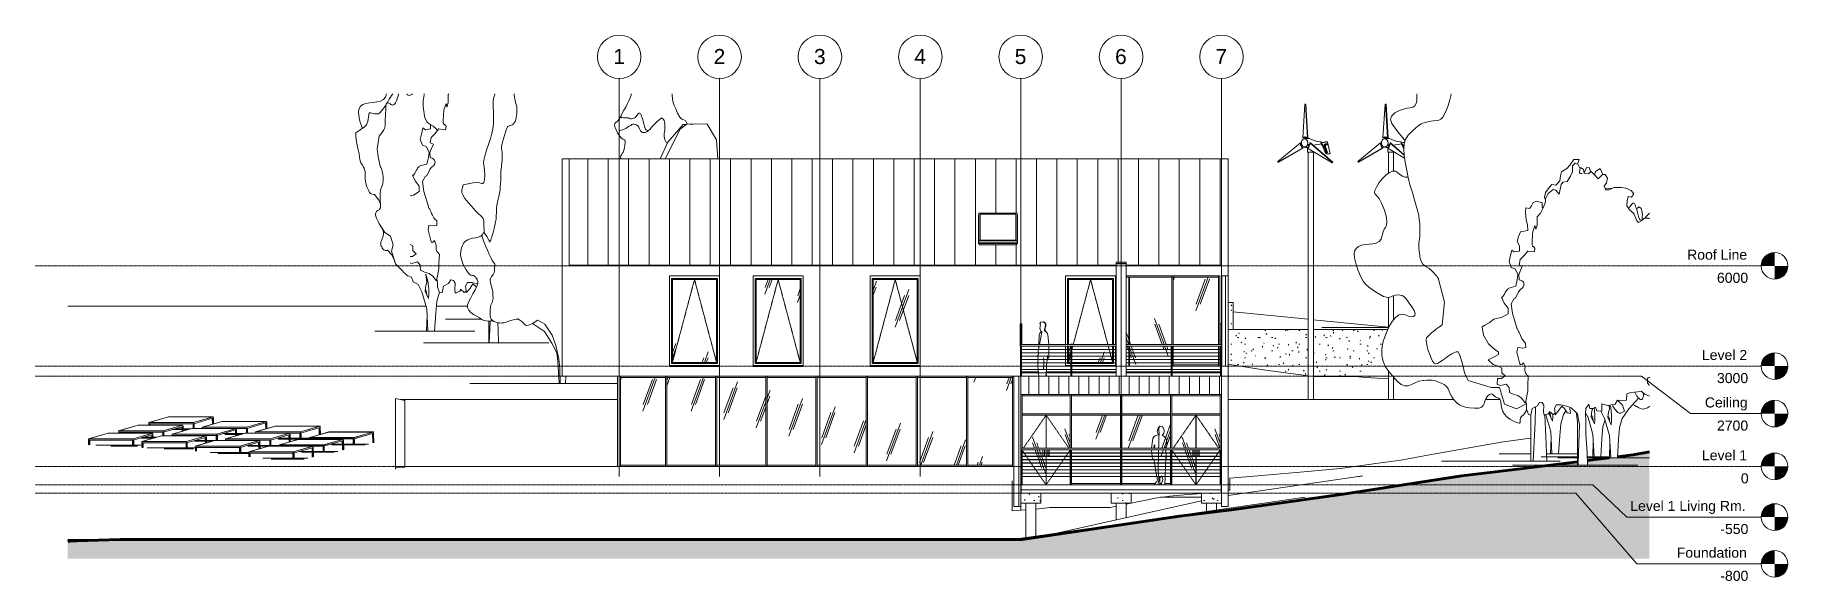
# Model space of a CAD drawing. Header units: millimetres. Extents: x -22400 to 100951, y -3625 to 17206.
# Drawn here: x -22400 to 29997, y -3427 to 12906 of the extents above; entities that cross this region are included whole.
import ezdxf

# ---------------------------------------------------------------- set-up
doc = ezdxf.new("R2010")
doc.units = ezdxf.units.MM
for name, pattern in [('Dash - Tight', [4.5, 3, -1.5]), ('Grid Line', [22.225, 12.7, -3.175, 3.175, -3.175]), ('Hidden', [7.14375, 4.7625, -2.38125])]:
    doc.linetypes.add(name, pattern=pattern)
for name, color, linetype, lineweight in [('A-DETL-GENF', 92, 'Continuous', 9), ('A-DOOR', 31, 'Continuous', 9), ('A-DOOR-FRAM', 31, 'Continuous', 9), ('A-FLOR', 192, 'Continuous', 9), ('A-FLOR-HRAL', 11, 'Continuous', 9), ('A-FLOR-LEVL', 51, 'Continuous', 9), ('A-GENM', 13, 'Continuous', 9), ('A-GLAZ', 151, 'Continuous', 9), ('A-GLAZ-CURT', 52, 'Continuous', 9), ('A-GLAZ-CWMG', 51, 'Continuous', 9), ('A-ROOF', 132, 'Continuous', 9), ('A-ROOF-PATT', 132, 'Continuous', 9), ('A-WALL', 113, 'Continuous', 9), ('A-WALL-PATT', 111, 'Continuous', 9), ('C-BLDG-PADS', 91, 'Continuous', 9), ('C-TOPO', 7, 'Continuous', 9), ('E-ELEC-EQPM', 71, 'Continuous', 9), ('L-PLNT', 71, 'Continuous', 9), ('L-SITE', 91, 'Continuous', 9), ('L-SITE-WALL', 31, 'Continuous', 9), ('S-COLS', 52, 'Continuous', 9), ('S-FNDN', 32, 'Continuous', 9), ('S-GRID', 1, 'Continuous', 9), ('S-GRID-IDEN', 1, 'Continuous', 9), ('S-STRS', 31, 'Continuous', 9)]:
    doc.layers.add(name, color=color, linetype=linetype, lineweight=lineweight)
doc.styles.add('Arial', font='arial.ttf', dxfattribs={"height": 300})
doc.styles.add('Arial_1', font='arial.ttf', dxfattribs={"height": 450})
pattern_1 = [(0, (4603.6, 0), (812.8, 203.2), [33.528, -576.072, 33.528, -576.072, -3251.2]), (0, (4603.6, 0), (812.8, 203.2), [-1219.2, 33.528, -1185.672, 33.528, -576.072, -1422.4]), (0, (4603.6, 0), (812.8, 203.2), [-3048, 33.528, -372.872, 33.528, -982.472]), (120, (4908.4, 101.6), (-582.3764, 602.3054), [33.528, -576.072, 33.528, -576.072, -3251.2]), (120, (4908.4, 101.6), (-582.3764, 602.3054), [-1219.2, 33.528, -1185.672, 33.528, -576.072, -1422.4]), (120, (4908.4, 101.6), (-582.3764, 602.3054), [-3048, 33.528, -372.872, 33.528, -982.472]), (240, (5010, 508), (-230.4236, -805.5054), [33.528, -576.072, 33.528, -576.072, -3251.2]), (240, (5010, 508), (-230.4236, -805.5054), [-1219.2, 33.528, -1185.672, 33.528, -576.072, -1422.4]), (240, (5010, 508), (-230.4236, -805.5054), [-3048, 33.528, -372.872, 33.528, -982.472])]
pattern_2 = [(90, (4603.6, 0), (-300, 2e-14), [])]
pattern_3 = [(110, (7813.9, -50), (973.9, 248.05), [800, -2500]), (110, (7821.9, -250), (973.9, 248.05), [1200, -2100]), (110, (7691.9, -50), (973.9, 248.05), [800, -2500])]
pattern_4 = [(110, (12293.9, -50), (973.9, 248.05), [800, -2500]), (110, (12301.9, -250), (973.9, 248.05), [1200, -2100]), (110, (12171.9, -50), (973.9, 248.05), [800, -2500])]

msp = doc.modelspace()

# ---------------------------------------------------------------- texts
at = {"layer": 'A-FLOR-LEVL', "char_height": 300, "attachment_point": 1, "style": 'Arial'}
for s, insert, width in [('Roof Line', (26983, 6484), 2212.66), ('6000', (27875, 5793), 1154.43), ('Level 2', (27426, 3484), 1675.53), ('3000', (27875, 2793), 1154.43), ('Ceiling', (27512, 2063), 1571.31), ('2700', (27875, 1372), 1154.43), ('Level 1', (27426, 484), 1675.53), ('0', (28590, -207), 288.61), ('Level 1 Living Rm.', (25283, -1031), 4272.99), ('-550', (27975, -1723), 1034.18), ('Foundation', (26672, -2431), 2589.45), ('-800', (27975, -3123), 1034.18)]:
    msp.add_mtext(s, dxfattribs=dict(at, insert=insert, width=width))
at = {"layer": 'S-GRID-IDEN', "char_height": 450, "width": 424.89, "attachment_point": 1, "style": 'Arial_1'}
for s, insert in [('1', (-5117, 12488)), ('2', (-2117, 12488)), ('3', (883, 12488)), ('4', (3883, 12488)), ('5', (6883, 12488)), ('6', (9883, 12488)), ('7', (12883, 12488))]:
    msp.add_mtext(s, dxfattribs=dict(at, insert=insert))

# ---------------------------------------------------------------- blocks, each defined once
blk = doc.blocks.new('M_Wind Power Generator - 9 Meters High-397393-South')
at = {"layer": 'L-SITE'}
for p, q in [((15558, 10841), (15497, 9828)), ((15573, 10841), (15558, 10841)), ((15633, 9828), (15573, 10841)), ((15588, 10841), (15573, 10841)), ((15588, 10841), (15649, 9828)), ((15424, 9679), (14746, 9119)), ((14753, 9103), (15491, 9527)), ((15506, 9527), (14768, 9103)), ((15439, 9679), (15424, 9679)), ((15463, 9625), (15429, 9602)), ((15442, 9574), (15477, 9598)), ((15442, 9574), (15457, 9574)), ((15483, 9591), (15457, 9574)), ((15506, 9527), (15491, 9527)), ((15513, 9828), (15497, 9828)), ((15552, 9859), (15552, 9805)), ((15578, 9805), (15578, 9859)), ((15594, 9853), (15594, 9809)), ((15649, 9828), (15633, 9828)), ((15637, 9525), (16369, 9086)), ((15638, 9542), (15638, 9526)), ((15638, 9525), (15638, 9398)), ((15647, 9600), (15687, 9571)), ((15700, 9599), (15660, 9628)), ((15678, 9626), (15702, 9609)), ((16377, 9101), (15707, 9676)), ((15722, 9676), (15707, 9676)), ((15722, 9676), (16392, 9101)), ((15810, 9602), (15829, 9602)), ((15860, 9620), (15812, 9602)), ((15829, 9584), (15829, 9602)), ((16031, 9707), (16062, 9701)), ((16062, 9655), (16031, 9649)), ((16037, 9706), (16038, 9705)), ((16038, 9650), (16038, 9650)), ((16062, 9701), (16062, 9655)), ((16179, 9348), (16070, 9607)), ((16070, 9607), (16100, 9607)), ((16100, 9607), (16210, 9348)), ((16216, 9387), (16140, 9589)), ((16159, 9647), (16226, 9647)), ((16193, 9622), (16162, 9622)), ((16196, 9708), (16165, 9708)), ((16175, 9572), (16237, 9387)), ((16224, 9712), (16193, 9712)), ((16232, 9622), (16193, 9622)), ((16201, 9622), (16196, 9647)), ((16226, 9647), (16232, 9622)), ((16308, 9348), (16236, 9705)), ((14746, 9119), (14753, 9103)), ((14768, 9103), (14753, 9103)), ((15810, 9398), (15639, 9398)), ((15657, 9398), (15657, 2000)), ((15810, 2000), (15810, 9398)), ((15828, 9398), (15810, 9398)), ((15829, 9398), (15829, 9410)), ((16179, 9348), (16210, 9348)), ((16210, 9348), (16308, 9348)), ((16237, 9387), (16216, 9387)), ((16369, 9086), (16377, 9101)), ((16385, 9086), (16369, 9086)), ((16392, 9101), (16377, 9101)), ((16392, 9101), (16385, 9086))]:
    blk.add_line(p, q, dxfattribs=at)
at = {"layer": 'L-SITE', "flags": 128}
for points in [[(15483, 9766), (15479, 9762), (15476, 9758), (15473, 9754), (15471, 9749), (15468, 9745), (15466, 9741), (15464, 9736), (15462, 9732), (15460, 9727), (15458, 9723), (15457, 9719), (15455, 9714), (15454, 9710), (15453, 9705), (15453, 9701), (15452, 9697), (15451, 9692), (15451, 9688), (15451, 9683), (15451, 9679), (15451, 9675), (15451, 9670), (15451, 9666), (15452, 9661), (15452, 9657), (15453, 9653), (15454, 9648), (15455, 9644), (15456, 9639), (15457, 9635), (15459, 9631), (15461, 9626), (15463, 9622), (15465, 9617), (15467, 9613), (15469, 9609), (15472, 9604), (15475, 9600), (15478, 9596), (15481, 9591), (15483, 9589)], [(15620, 9814), (15578, 9811), (15539, 9802), (15517, 9793)], [(15620, 9541), (15578, 9544), (15539, 9554), (15517, 9563)], [(15860, 9736), (15801, 9759), (15738, 9789), (15686, 9806), (15642, 9813), (15620, 9814)], [(15666, 9546), (15658, 9544), (15620, 9541)], [(15860, 9736), (15926, 9722), (16000, 9711), (16034, 9707)], [(15860, 9620), (15926, 9633), (16000, 9644), (16034, 9649)]]:
    blk.add_lwpolyline(points, dxfattribs=at)
at = {"layer": 'L-SITE'}
for centre, major_axis, ratio, start_param, end_param in [((15545, 9654), (0, 154), 0.798186, 1.405315, 1.914491), ((15560, 9654), (0, 154), 0.798186, 1.405315, 1.851271), ((15538, 9669), (0, 154), 0.798186, 2.239393, 2.748568), ((15553, 9669), (0, 154), 0.798186, 2.239393, 2.748568), ((15550, 9678), (0, 122), 0.798186, 0, 0.942478), ((15550, 9678), (0, 122), 0.798186, 2.199115, 3.141593), ((15572, 9712), (0, 149), 0.798186, 0.167659, 0.683329), ((15588, 9712), (0, 149), 0.798186, 0.302487, 0.683329), ((15550, 9678), (0, 122), 0.798186, 3.141593, 6.283185), ((15565, 9678), (0, 128), 0.798186, 0, 0.126275), ((15565, 9678), (0, 128), 0.798186, 6.15691, 6.283185), ((15558, 9712), (0, 149), 0.798186, 5.599857, 6.115527), ((15592, 9668), (0, 154), 0.798186, 3.517164, 4.026339), ((15565, 9678), (0, 128), 0.798186, 4.062515, 4.315065), ((15585, 9653), (0, 154), 0.798186, 4.351241, 4.860417), ((16031, 9678), (0, 29), 0.798186, 3.141593, 6.283185), ((16159, 9609), (0, 38.1), 0.602411, 0, 2.129302), ((16162, 9588), (0, 33.6), 0.602411, 0, 1.781977), ((16193, 9588), (0, 33.6), 0.602411, 0, 2.076942)]:
    blk.add_ellipse(centre, major_axis=major_axis, ratio=ratio, start_param=start_param, end_param=end_param, dxfattribs=at)
for points in [[(15594, 9809), (15591, 9808), (15586, 9807), (15581, 9806), (15578, 9805)], [(15660, 9628), (15663, 9628), (15669, 9627), (15675, 9626), (15678, 9626)], [(16070, 9607), (16062, 9621), (16054, 9637), (16038, 9650)], [(16196, 9708), (16154, 9690), (16109, 9687), (16062, 9701)], [(16062, 9655), (16083, 9642), (16092, 9622), (16100, 9607)], [(16123, 9695), (16137, 9698), (16151, 9702), (16165, 9708)], [(16165, 9708), (16179, 9711), (16189, 9713), (16196, 9712)], [(16236, 9705), (16236, 9714), (16223, 9714), (16196, 9708)]]:
    blk.add_open_spline(points, degree=3, dxfattribs=at)
blk = doc.blocks.new('M_Wind Power Generator - 9 Meters High-V1-South')
at = {"layer": 'L-SITE'}
for p, q in [((17953, 10841), (17892, 9828)), ((17967, 10841), (17953, 10841)), ((18028, 9828), (17967, 10841)), ((17982, 10841), (17967, 10841)), ((17982, 10841), (18043, 9828)), ((17818, 9679), (17141, 9119)), ((17148, 9103), (17886, 9527)), ((17901, 9527), (17163, 9103)), ((17834, 9679), (17818, 9679)), ((17857, 9625), (17824, 9602)), ((17836, 9574), (17872, 9598)), ((17836, 9574), (17852, 9574)), ((17877, 9591), (17852, 9574)), ((17901, 9527), (17886, 9527)), ((17907, 9828), (17892, 9828)), ((17947, 9859), (17947, 9805)), ((17973, 9805), (17973, 9859)), ((17988, 9853), (17988, 9809)), ((18043, 9828), (18028, 9828)), ((18032, 9525), (18538, 9221)), ((18033, 9542), (18033, 9526)), ((18033, 9525), (18033, 9398)), ((18041, 9600), (18082, 9571)), ((18095, 9599), (18054, 9628)), ((18072, 9626), (18097, 9609)), ((18526, 9312), (18101, 9676)), ((18117, 9676), (18101, 9676)), ((18117, 9676), (18525, 9326)), ((18204, 9602), (18223, 9602)), ((18255, 9620), (18206, 9602)), ((18223, 9584), (18223, 9602)), ((18426, 9707), (18456, 9701)), ((18456, 9655), (18426, 9649)), ((18432, 9706), (18432, 9705)), ((18433, 9650), (18433, 9650)), ((18456, 9701), (18456, 9655)), ((18515, 9487), (18464, 9607)), ((18464, 9607), (18495, 9607)), ((18495, 9607), (18520, 9548)), ((17141, 9119), (17148, 9103)), ((17163, 9103), (17148, 9103)), ((18204, 9398), (18034, 9398)), ((18052, 9398), (18052, 8767)), ((18204, 8834), (18204, 9398)), ((18223, 9398), (18204, 9398)), ((18223, 9398), (18223, 9410)), ((18052, 5059), (18052, 4129)), ((18204, 4378), (18204, 5105)), ((18052, 2864), (18052, 2000)), ((18204, 2000), (18204, 2677))]:
    blk.add_line(p, q, dxfattribs=at)
at = {"layer": 'L-SITE', "flags": 128}
for points in [[(17877, 9766), (17874, 9762), (17871, 9758), (17868, 9754), (17865, 9749), (17863, 9745), (17860, 9741), (17858, 9736), (17856, 9732), (17854, 9727), (17853, 9723), (17851, 9719), (17850, 9714), (17849, 9710), (17848, 9705), (17847, 9701), (17846, 9697), (17846, 9692), (17846, 9688), (17845, 9683), (17845, 9679), (17845, 9675), (17845, 9670), (17846, 9666), (17846, 9661), (17847, 9657), (17847, 9653), (17848, 9648), (17849, 9644), (17851, 9639), (17852, 9635), (17854, 9631), (17855, 9626), (17857, 9622), (17859, 9617), (17861, 9613), (17864, 9609), (17866, 9604), (17869, 9600), (17872, 9596), (17876, 9591), (17877, 9589)], [(18014, 9814), (17973, 9811), (17934, 9802), (17912, 9793)], [(18014, 9541), (17973, 9544), (17934, 9554), (17912, 9563)], [(18255, 9736), (18195, 9759), (18133, 9789), (18081, 9806), (18037, 9813), (18014, 9814)], [(18061, 9546), (18052, 9544), (18014, 9541)], [(18255, 9736), (18320, 9722), (18395, 9711), (18428, 9707)], [(18255, 9620), (18320, 9633), (18395, 9644), (18428, 9649)]]:
    blk.add_lwpolyline(points, dxfattribs=at)
at = {"layer": 'L-SITE'}
for centre, major_axis, start_param, end_param in [((17939, 9654), (0, 154), 1.405315, 1.914491), ((17955, 9654), (0, 154), 1.405315, 1.851271), ((17933, 9669), (0, 154), 2.239393, 2.748568), ((17948, 9669), (0, 154), 2.239393, 2.748568), ((17945, 9678), (0, 122), 0, 0.942478), ((17945, 9678), (0, 122), 2.199115, 3.141593), ((17967, 9712), (0, 149), 0.167659, 0.683329), ((17982, 9712), (0, 149), 0.302487, 0.683329), ((17945, 9678), (0, 122), 3.141593, 6.283185), ((17960, 9678), (0, 128), 0, 0.126275), ((17960, 9678), (0, 128), 6.15691, 6.283185), ((17953, 9712), (0, 149), 5.599857, 6.115527), ((17987, 9668), (0, 154), 3.517164, 4.026339), ((17960, 9678), (0, 128), 4.062515, 4.315065), ((17980, 9653), (0, 154), 4.351241, 4.860417), ((18426, 9678), (0, 29), 3.141593, 6.283185)]:
    blk.add_ellipse(centre, major_axis=major_axis, ratio=0.798186, start_param=start_param, end_param=end_param, dxfattribs=at)
for points in [[(17988, 9809), (17986, 9808), (17980, 9807), (17975, 9806), (17973, 9805)], [(18054, 9628), (18057, 9628), (18063, 9627), (18069, 9626), (18072, 9626)], [(18464, 9607), (18457, 9621), (18449, 9637), (18432, 9650)], [(18542, 9694), (18514, 9690), (18486, 9693), (18456, 9701)], [(18456, 9655), (18477, 9642), (18486, 9622), (18495, 9607)], [(18517, 9695), (18526, 9697), (18536, 9700), (18545, 9703)]]:
    blk.add_open_spline(points, degree=3, dxfattribs=at)
blk = doc.blocks.new('Single Window - Standard-850328-South')
at = {"layer": 'A-GLAZ'}
h = blk.add_hatch(dxfattribs=at)
h.set_pattern_fill('FP_3', color=256, style=0, pattern_type=2)
h.set_pattern_definition([(70, (-2680.1, 2500), (-973.9, 248.05), [800, -2500]), (70, (-2688.1, 2300), (-973.9, 248.05), [1200, -2100]), (70, (-2558.1, 2500), (-973.9, 248.05), [800, -2500])])
h.paths.add_polyline_path([(-2215, 3110), (-2028, 3110), (-2028, 5590), (-3348, 5590), (-3348, 3110)], flags=0)
for p, q in [((-3378, 5620), (-1998, 5620)), ((-3378, 3080), (-3378, 5620)), ((-3348, 5590), (-3348, 3110)), ((-3348, 5590), (-2028, 5590)), ((-2028, 3110), (-2028, 5590)), ((-1998, 5620), (-1998, 3080)), ((-1938, 3020), (-3438, 3020)), ((-3438, 3000), (-3438, 3006)), ((-3438, 2990), (-3438, 3000)), ((-3438, 3000), (-1938, 3000)), ((-3438, 2990), (-1938, 2990)), ((-1998, 3080), (-3378, 3080)), ((-3348, 3110), (-2028, 3110)), ((-1938, 3006), (-1938, 3000)), ((-1938, 3000), (-1938, 2990))]:
    blk.add_line(p, q, dxfattribs=at)
at = {"layer": 'A-GLAZ', "linetype": 'Dash - Tight'}
for p, q in [((-3348, 3110), (-2688, 5590)), ((-2688, 5590), (-2028, 3110))]:
    blk.add_line(p, q, dxfattribs=at)
blk = doc.blocks.new('Single Window - Standard-V2-South')
at = {"layer": 'A-GLAZ'}
h = blk.add_hatch(dxfattribs=at)
h.set_pattern_fill('FP_4', color=256, style=0, pattern_type=2)
h.set_pattern_definition([(70, (9158.9, 2500), (-973.9, 248.05), [800, -2500]), (70, (9150.9, 2300), (-973.9, 248.05), [1200, -2100]), (70, (9280.9, 2500), (-973.9, 248.05), [800, -2500])])
h.paths.add_polyline_path([(9790, 3110), (9811, 3110), (9811, 3198), (8586, 3198), (8586, 3110), (9605, 3110)], flags=0)
h.paths.add_polyline_path([(8491, 3110), (8561, 3110), (8561, 3198), (8491, 3198)], flags=0)
h.paths.add_polyline_path([(8682, 3202), (9811, 3202), (9811, 3298), (8586, 3298), (8586, 3202)], flags=0)
h.paths.add_polyline_path([(8497, 3202), (8561, 3202), (8561, 3298), (8491, 3298), (8491, 3202)], flags=0)
h.paths.add_polyline_path([(9605, 3302), (9811, 3302), (9811, 3398), (8586, 3398), (8586, 3302), (9421, 3302)], flags=0)
h.paths.add_polyline_path([(8561, 3302), (8561, 3398), (8491, 3398), (8491, 3302), (8497, 3302)], flags=0)
h.paths.add_polyline_path([(8867, 3402), (9811, 3402), (9811, 3498), (8586, 3498), (8586, 3402), (8682, 3402)], flags=0)
h.paths.add_polyline_path([(8497, 3402), (8561, 3402), (8561, 3498), (8491, 3498), (8491, 3402)], flags=0)
h.paths.add_polyline_path([(8586, 3502), (9811, 3502), (9811, 3600), (8586, 3600), (8586, 3542)], flags=0)
h.paths.add_polyline_path([(8561, 3502), (8561, 3600), (8491, 3600), (8491, 3502), (8497, 3502)], flags=0)
h.paths.add_polyline_path([(8867, 3650), (9811, 3650), (9811, 5590), (8491, 5590), (8491, 3650), (8497, 3650)], flags=0)
for p, q in [((8461, 5620), (9841, 5620)), ((8461, 3650), (8461, 5620)), ((8491, 5590), (8491, 3650)), ((8491, 5590), (9811, 5590)), ((9811, 3650), (9811, 5590)), ((9841, 5620), (9841, 3650)), ((8461, 3501), (8461, 3600)), ((8461, 3401), (8461, 3499)), ((8461, 3301), (8461, 3399)), ((8461, 3201), (8461, 3299)), ((8461, 3101), (8461, 3199)), ((8491, 3600), (8491, 3501)), ((8491, 3499), (8491, 3401)), ((8491, 3399), (8491, 3301)), ((8491, 3299), (8491, 3201)), ((8491, 3199), (8491, 3110)), ((9811, 3110), (9811, 3600)), ((9841, 3600), (9841, 3080)), ((8561, 3020), (8401, 3020)), ((8401, 3001), (8401, 3006)), ((8461, 3080), (8461, 3099)), ((8561, 3080), (8461, 3080)), ((8491, 3110), (8561, 3110)), ((8586, 3110), (9811, 3110)), ((9841, 3080), (8586, 3080)), ((9901, 3020), (8586, 3020)), ((9901, 3006), (9901, 3000))]:
    blk.add_line(p, q, dxfattribs=at)
at = {"layer": 'A-GLAZ', "linetype": 'Dash - Tight'}
for p, q in [((8635, 3650), (9151, 5590)), ((9151, 5590), (9667, 3650)), ((8491, 3110), (8515, 3199)), ((8515, 3201), (8541, 3299)), ((8542, 3301), (8561, 3375)), ((8586, 3469), (8594, 3499)), ((8595, 3501), (8621, 3600)), ((9681, 3600), (9811, 3110))]:
    blk.add_line(p, q, dxfattribs=at)
blk = doc.blocks.new('M_Skylight - 1180 x 1170mm-507058-South')
at = {"layer": 'A-GLAZ'}
for p, q in [((5811, 7519), (5796, 7514)), ((5796, 7514), (5796, 6665)), ((5811, 7574), (5811, 6745)), ((6954, 7574), (5811, 7574)), ((5849, 7547), (5849, 6772)), ((6916, 7547), (5849, 7547)), ((5849, 7547), (5849, 6772)), ((6916, 7547), (5849, 7547)), ((6916, 6772), (6916, 7547)), ((6916, 6772), (6916, 7547)), ((6954, 6745), (6954, 7574)), ((6954, 7519), (6969, 7514)), ((6969, 6665), (6969, 7514)), ((5796, 6665), (5811, 6690)), ((5796, 6665), (6969, 6665)), ((5811, 6745), (6954, 6745)), ((5811, 6727), (5811, 6745)), ((5811, 6690), (5811, 6727)), ((5811, 6690), (6954, 6690)), ((5823, 6626), (5823, 6665)), ((5823, 6626), (6941, 6626)), ((5849, 6772), (6916, 6772)), ((5849, 6772), (6916, 6772)), ((6941, 6626), (6941, 6665)), ((6954, 6745), (6954, 6727)), ((6954, 6727), (6954, 6690)), ((6954, 6690), (6969, 6665))]:
    blk.add_line(p, q, dxfattribs=at)
blk = doc.blocks.new('Railing - 25mm-489599-South')
at = {"layer": 'A-FLOR-HRAL'}
for q in [(13049, 500), (13062, -550)]:
    blk.add_line((13049, -550), q, dxfattribs=at)
blk = doc.blocks.new('Railing - 25mm-V3-South')
at = {"layer": 'A-FLOR-HRAL'}
for p, q in [((11549, -550), (11549, 500)), ((11574, -550), (11574, 500)), ((11549, -550), (11574, -550))]:
    blk.add_line(p, q, dxfattribs=at)
blk = doc.blocks.new('Railing - 25mm-490134-South')
at = {"layer": 'A-FLOR-HRAL'}
for q in [(13050, 500), (13062, -797)]:
    blk.add_line((13050, -797), q, dxfattribs=at)
blk = doc.blocks.new('Railing - 25mm-V4-South')
at = {"layer": 'A-FLOR-HRAL'}
for p, q in [((7074, -797), (7074, 500)), ((7062, -797), (7074, -797))]:
    blk.add_line(p, q, dxfattribs=at)
blk = doc.blocks.new('Railing - Railing-566589-South')
at = {"layer": 'A-FLOR-HRAL'}
for p, q in [((8549, 402), (7074, 402)), ((7074, 398), (8549, 398)), ((8549, 302), (7074, 302)), ((7074, 298), (8549, 298)), ((8549, 202), (7074, 202)), ((7074, 198), (8549, 198)), ((8549, 102), (7074, 102)), ((7074, 98), (8549, 98)), ((8549, 2), (7074, 2)), ((10049, 402), (8574, 402)), ((8574, 398), (10049, 398)), ((10049, 302), (8574, 302)), ((8574, 298), (10049, 298)), ((10049, 202), (8574, 202)), ((8574, 198), (10049, 198)), ((10049, 102), (8574, 102)), ((8574, 98), (10049, 98)), ((10049, 2), (8574, 2)), ((11549, 402), (10074, 402)), ((10074, 398), (11549, 398)), ((11549, 302), (10074, 302)), ((10074, 298), (11549, 298)), ((11549, 202), (10074, 202)), ((10074, 198), (11549, 198)), ((11549, 102), (10074, 102)), ((10074, 98), (11549, 98)), ((11549, 2), (10074, 2)), ((13049, 402), (11574, 402)), ((11574, 398), (13049, 398)), ((13049, 302), (11574, 302)), ((11574, 298), (13049, 298)), ((13049, 202), (11574, 202)), ((11574, 198), (13049, 198)), ((13049, 102), (11574, 102)), ((11574, 98), (13049, 98)), ((13049, 2), (11574, 2)), ((7074, -2), (8549, -2)), ((8549, -98), (7074, -98)), ((7074, -102), (8549, -102)), ((8549, -198), (7074, -198)), ((7074, -202), (8549, -202)), ((8549, -298), (7074, -298)), ((7074, -302), (8549, -302)), ((8574, -2), (10049, -2)), ((10049, -98), (8574, -98)), ((8574, -102), (10049, -102)), ((10049, -198), (8574, -198)), ((8574, -202), (10049, -202)), ((10049, -298), (8574, -298)), ((8574, -302), (10049, -302)), ((10074, -2), (11549, -2)), ((11549, -98), (10074, -98)), ((10074, -102), (11549, -102)), ((11549, -198), (10074, -198)), ((10074, -202), (11549, -202)), ((11549, -298), (10074, -298)), ((10074, -302), (11549, -302)), ((11574, -2), (13049, -2)), ((13049, -98), (11574, -98)), ((11574, -102), (13049, -102)), ((13049, -198), (11574, -198)), ((11574, -202), (13049, -202)), ((13049, -298), (11574, -298)), ((11574, -302), (13049, -302))]:
    blk.add_line(p, q, dxfattribs=at)
for name, p in [('Railing - 25mm-V4-South', (0, 0)), ('Railing - 25mm-V3-South', (-3000, 0)), ('Railing - 25mm-V3-South', (-1500, 0)), ('Railing - 25mm-V3-South', (0, 0)), ('Railing - 25mm-489599-South', (0, 0)), ('Railing - 25mm-490134-South', (0, 0))]:
    blk.add_blockref(name, p)
blk = doc.blocks.new('Top Rail Type - Top Rail_Internal_-566601-South')
at = {"layer": 'A-FLOR-HRAL'}
for p, q in [((13062, 550), (7062, 550)), ((13062, 500), (7062, 500))]:
    blk.add_line(p, q, dxfattribs=at)
blk = doc.blocks.new('fire place hang - fire place hang-785282-South')
at = {"layer": 'A-GENM'}
for p, q in [((9912, 6110), (9912, 6070)), ((9912, 6065), (9912, 2700)), ((10062, 6110), (9913, 6110)), ((9913, 6070), (10062, 6070)), ((10062, 6065), (9913, 6065)), ((10210, 6110), (10062, 6110)), ((10062, 6070), (10210, 6070)), ((10210, 6065), (10062, 6065)), ((10212, 6070), (10212, 6110)), ((10212, 2700), (10212, 6065))]:
    blk.add_line(p, q, dxfattribs=at)
blk = doc.blocks.new('Curtain Wall Dbl Glass - Curtain Wall Dbl Glass-910875-South')
at = {"layer": 'A-DOOR'}
h = blk.add_hatch(dxfattribs=at)
h.set_pattern_fill('FP_7', color=256, style=0, pattern_type=2)
h.set_pattern_definition(pattern_3)
h.paths.add_polyline_path([(7102, -550), (7820, -550), (7820, -302), (7102, -302), (7102, -369)], flags=0)
h.paths.add_polyline_path([(7389, -298), (7820, -298), (7820, -202), (7102, -202), (7102, -298), (7205, -298)], flags=0)
h.paths.add_polyline_path([(7205, -198), (7820, -198), (7820, -102), (7102, -102), (7102, -198)], flags=0)
h.paths.add_polyline_path([(7205, -98), (7820, -98), (7820, -2), (7102, -2), (7102, -98)], flags=0)
h.paths.add_polyline_path([(7820, 2), (7820, 98), (7102, 98), (7102, 2), (7759, 2)], flags=0)
h.paths.add_polyline_path([(7389, 102), (7820, 102), (7820, 198), (7102, 198), (7102, 102), (7205, 102)], flags=0)
h.paths.add_polyline_path([(7820, 202), (7820, 298), (7102, 298), (7102, 202), (7759, 202)], flags=0)
h.paths.add_polyline_path([(7205, 302), (7820, 302), (7820, 398), (7771, 398), (7771, 314), (7727, 314), (7727, 398), (7102, 398), (7102, 302)], flags=0)
h.paths.add_polyline_path([(7205, 402), (7727, 402), (7727, 500), (7102, 500), (7102, 402)], flags=0)
h.paths.add_polyline_path([(7771, 402), (7820, 402), (7820, 500), (7771, 500)], flags=0)
h.paths.add_polyline_path([(7389, 550), (7820, 550), (7820, 1530), (7102, 1530), (7102, 550)], flags=0)
h = blk.add_hatch(dxfattribs=at)
h.set_pattern_fill('FP_7', color=256, style=0, pattern_type=2)
h.set_pattern_definition(pattern_3)
h.paths.add_polyline_path([(8497, -550), (8542, -550), (8542, -302), (7824, -302), (7824, -550), (8128, -550)], flags=0)
h.paths.add_polyline_path([(7943, -298), (8542, -298), (8542, -202), (7824, -202), (7824, -298)], flags=0)
h.paths.add_polyline_path([(8542, -198), (8542, -102), (7824, -102), (7824, -198), (8497, -198)], flags=0)
h.paths.add_polyline_path([(7824, -98), (8542, -98), (8542, -2), (7824, -2), (7824, -44)], flags=0)
h.paths.add_polyline_path([(7943, 2), (8542, 2), (8542, 98), (7824, 98), (7824, 2)], flags=0)
h.paths.add_polyline_path([(7824, 102), (8542, 102), (8542, 198), (7824, 198), (7824, 174)], flags=0)
h.paths.add_polyline_path([(8313, 202), (8542, 202), (8542, 298), (7824, 298), (7824, 202), (8128, 202)], flags=0)
h.paths.add_polyline_path([(7943, 302), (8542, 302), (8542, 398), (7917, 398), (7917, 314), (7873, 314), (7873, 398), (7824, 398), (7824, 302), (7917, 302)], flags=0)
h.paths.add_polyline_path([(7873, 402), (7873, 500), (7824, 500), (7824, 402)], flags=0)
h.paths.add_polyline_path([(7917, 402), (8542, 402), (8542, 500), (7917, 500)], flags=0)
h.paths.add_polyline_path([(7824, 550), (8542, 550), (8542, 1530), (7824, 1530), (7824, 717)], flags=0)
for p, q in [((7820, 1530), (7102, 1530)), ((7102, 1530), (7102, 550)), ((7820, 550), (7820, 1530)), ((7824, 1530), (7824, 550)), ((8542, 1530), (7824, 1530)), ((8542, 550), (8542, 1530)), ((7102, 500), (7102, 401)), ((7102, 399), (7102, 301)), ((7102, 299), (7102, 201)), ((7102, 199), (7102, 101)), ((7102, 99), (7102, 1)), ((7820, 401), (7820, 500)), ((7820, 301), (7820, 399)), ((7820, 201), (7820, 299)), ((7820, 101), (7820, 199)), ((7820, 1), (7820, 99)), ((7824, 500), (7824, 401)), ((7824, 399), (7824, 301)), ((7824, 299), (7824, 201)), ((7824, 199), (7824, 101)), ((7824, 99), (7824, 1)), ((8542, 401), (8542, 500)), ((8542, 301), (8542, 399)), ((8542, 201), (8542, 299)), ((8542, 101), (8542, 199)), ((8542, 1), (8542, 99)), ((7102, -1), (7102, -99)), ((7102, -101), (7102, -199)), ((7102, -201), (7102, -299)), ((7102, -301), (7102, -550)), ((7820, -99), (7820, -1)), ((7820, -199), (7820, -101)), ((7820, -299), (7820, -201)), ((7820, -550), (7820, -301)), ((7824, -1), (7824, -99)), ((7824, -101), (7824, -199)), ((7824, -201), (7824, -299)), ((7824, -301), (7824, -550)), ((8542, -99), (8542, -1)), ((8542, -199), (8542, -101)), ((8542, -299), (8542, -201)), ((8542, -550), (8542, -301))]:
    blk.add_line(p, q, dxfattribs=at)
at = {"layer": 'A-DOOR', "linetype": 'Dash - Tight'}
for p, q in [((7143, 550), (7820, 1530)), ((7824, 1530), (8500, 550)), ((7102, 490), (7109, 500)), ((7163, 401), (7102, 490)), ((7232, 301), (7165, 399)), ((7301, 201), (7234, 299)), ((7371, 101), (7303, 199)), ((7440, 1), (7372, 99)), ((8272, 99), (8204, 1)), ((8341, 199), (8273, 101)), ((8410, 299), (8342, 201)), ((8479, 399), (8411, 301)), ((8542, 490), (8480, 401)), ((8535, 500), (8542, 490)), ((7509, -99), (7442, -1)), ((7578, -199), (7511, -101)), ((7647, -299), (7580, -201)), ((7821, -550), (7649, -301)), ((7995, -301), (7823, -550)), ((8064, -201), (7997, -299)), ((8133, -101), (8066, -199)), ((8203, -1), (8135, -99))]:
    blk.add_line(p, q, dxfattribs=at)
at = {"layer": 'A-DOOR-FRAM'}
for p, q in [((7727, 500), (7727, 401)), ((7727, 399), (7727, 314)), ((7771, 314), (7727, 314)), ((7771, 401), (7771, 500)), ((7771, 314), (7771, 399)), ((7873, 401), (7873, 500)), ((7873, 314), (7873, 399)), ((7917, 314), (7873, 314)), ((7917, 500), (7917, 401)), ((7917, 399), (7917, 314))]:
    blk.add_line(p, q, dxfattribs=at)
blk = doc.blocks.new('System Panel - Glazed-909764-South')
at = {"layer": 'A-GLAZ-CURT'}
h = blk.add_hatch(dxfattribs=at)
h.set_pattern_fill('FP_8', color=256, style=0, pattern_type=2)
h.set_pattern_definition([(70, (9319.9, 1010), (-973.9, 248.05), [800, -2500]), (70, (9311.9, 810), (-973.9, 248.05), [1200, -2100]), (70, (9441.9, 1010), (-973.9, 248.05), [800, -2500])])
h.paths.add_polyline_path([(8582, -510), (10042, -510), (10042, -302), (8582, -302), (8582, -369)], flags=0)
h.paths.add_polyline_path([(8682, -298), (10042, -298), (10042, -202), (8582, -202), (8582, -298)], flags=0)
h.paths.add_polyline_path([(9236, -198), (10042, -198), (10042, -102), (8582, -102), (8582, -198), (9051, -198)], flags=0)
h.paths.add_polyline_path([(8582, -98), (10042, -98), (10042, -2), (8582, -2), (8582, -44)], flags=0)
h.paths.add_polyline_path([(8867, 2), (10042, 2), (10042, 98), (8582, 98), (8582, 2), (8682, 2)], flags=0)
h.paths.add_polyline_path([(9236, 102), (10042, 102), (10042, 198), (8582, 198), (8582, 102), (9051, 102)], flags=0)
h.paths.add_polyline_path([(9236, 202), (10042, 202), (10042, 298), (8582, 298), (8582, 202), (9051, 202)], flags=0)
h.paths.add_polyline_path([(9605, 302), (10042, 302), (10042, 398), (8582, 398), (8582, 302), (9513, 302)], flags=0)
h.paths.add_polyline_path([(9790, 402), (10042, 402), (10042, 500), (8582, 500), (8582, 402), (9698, 402)], flags=0)
h.paths.add_polyline_path([(9790, 550), (10042, 550), (10042, 1530), (8582, 1530), (8582, 550), (9605, 550)], flags=0)
blk = doc.blocks.new('Curtain Wall Dbl Glass - Curtain Wall Dbl Glass-V5-South')
at = {"layer": 'A-DOOR'}
h = blk.add_hatch(dxfattribs=at)
h.set_pattern_fill('FP_9', color=256, style=0, pattern_type=2)
h.set_pattern_definition(pattern_4)
h.paths.add_polyline_path([(11582, -550), (12300, -550), (12300, -302), (11582, -302), (11582, -369)], flags=0)
h.paths.add_polyline_path([(11822, -298), (12300, -298), (12300, -202), (11582, -202), (11582, -298), (11637, -298)], flags=0)
h.paths.add_polyline_path([(12006, -198), (12300, -198), (12300, -102), (11582, -102), (11582, -198), (11822, -198)], flags=0)
h.paths.add_polyline_path([(12006, -98), (12300, -98), (12300, -2), (11582, -2), (11582, -98), (11822, -98)], flags=0)
h.paths.add_polyline_path([(11822, 2), (12300, 2), (12300, 98), (11582, 98), (11582, 2), (11637, 2)], flags=0)
h.paths.add_polyline_path([(11637, 102), (12300, 102), (12300, 198), (11582, 198), (11582, 102)], flags=0)
h.paths.add_polyline_path([(11582, 202), (12300, 202), (12300, 298), (11582, 298), (11582, 282)], flags=0)
h.paths.add_polyline_path([(11582, 302), (12300, 302), (12300, 398), (12251, 398), (12251, 314), (12207, 314), (12207, 398), (11582, 398), (11582, 391)], flags=0)
h.paths.add_polyline_path([(11822, 402), (12207, 402), (12207, 500), (11582, 500), (11582, 402), (11637, 402)], flags=0)
h.paths.add_polyline_path([(12300, 402), (12300, 500), (12251, 500), (12251, 402)], flags=0)
h.paths.add_polyline_path([(11822, 550), (12300, 550), (12300, 1530), (11582, 1530), (11582, 550)], flags=0)
h = blk.add_hatch(dxfattribs=at)
h.set_pattern_fill('FP_9', color=256, style=0, pattern_type=2)
h.set_pattern_definition(pattern_4)
h.paths.add_polyline_path([(12930, -550), (13022, -550), (13022, -302), (12304, -302), (12304, -550), (12561, -550)], flags=0)
h.paths.add_polyline_path([(12930, -298), (13022, -298), (13022, -202), (12304, -202), (12304, -298), (12745, -298)], flags=0)
h.paths.add_polyline_path([(12745, -198), (13022, -198), (13022, -102), (12304, -102), (12304, -198), (12561, -198)], flags=0)
h.paths.add_polyline_path([(12561, -98), (13022, -98), (13022, -2), (12304, -2), (12304, -98), (12376, -98)], flags=0)
h.paths.add_polyline_path([(13022, 2), (13022, 98), (12304, 98), (12304, 2), (12930, 2)], flags=0)
h.paths.add_polyline_path([(12745, 102), (13022, 102), (13022, 198), (12304, 198), (12304, 102), (12561, 102)], flags=0)
h.paths.add_polyline_path([(12304, 202), (13022, 202), (13022, 298), (12304, 298), (12304, 282)], flags=0)
h.paths.add_polyline_path([(12353, 302), (13022, 302), (13022, 398), (12397, 398), (12397, 314), (12353, 314), (12353, 398), (12304, 398), (12304, 302)], flags=0)
h.paths.add_polyline_path([(12353, 402), (12353, 500), (12304, 500), (12304, 402)], flags=0)
h.paths.add_polyline_path([(12397, 402), (13022, 402), (13022, 500), (12397, 500)], flags=0)
h.paths.add_polyline_path([(13022, 550), (13022, 1530), (12304, 1530), (12304, 550), (12930, 550)], flags=0)
for p, q in [((12300, 1530), (11582, 1530)), ((11582, 1530), (11582, 550)), ((12300, 550), (12300, 1530)), ((12304, 1530), (12304, 550)), ((13022, 1530), (12304, 1530)), ((13022, 550), (13022, 1530)), ((11582, 500), (11582, 401)), ((11582, 399), (11582, 301)), ((11582, 299), (11582, 201)), ((11582, 199), (11582, 101)), ((11582, 99), (11582, 1)), ((12300, 401), (12300, 500)), ((12300, 301), (12300, 399)), ((12300, 201), (12300, 299)), ((12300, 101), (12300, 199)), ((12300, 1), (12300, 99)), ((12304, 500), (12304, 401)), ((12304, 399), (12304, 301)), ((12304, 299), (12304, 201)), ((12304, 199), (12304, 101)), ((12304, 99), (12304, 1)), ((13022, 401), (13022, 500)), ((13022, 301), (13022, 399)), ((13022, 201), (13022, 299)), ((13022, 101), (13022, 199)), ((13022, 1), (13022, 99)), ((11582, -1), (11582, -99)), ((11582, -101), (11582, -199)), ((11582, -201), (11582, -299)), ((11582, -301), (11582, -550)), ((12300, -99), (12300, -1)), ((12300, -199), (12300, -101)), ((12300, -299), (12300, -201)), ((12300, -550), (12300, -301)), ((12304, -1), (12304, -99)), ((12304, -101), (12304, -199)), ((12304, -201), (12304, -299)), ((12304, -301), (12304, -550)), ((13022, -99), (13022, -1)), ((13022, -199), (13022, -101)), ((13022, -299), (13022, -201)), ((13022, -550), (13022, -301))]:
    blk.add_line(p, q, dxfattribs=at)
at = {"layer": 'A-DOOR', "linetype": 'Dash - Tight'}
for p, q in [((11623, 550), (12300, 1530)), ((12304, 1530), (12980, 550)), ((11582, 490), (11589, 500)), ((11643, 401), (11582, 490)), ((11712, 301), (11645, 399)), ((11782, 201), (11714, 299)), ((11851, 101), (11783, 199)), ((11920, 1), (11852, 99)), ((12751, 99), (12684, 1)), ((12821, 199), (12753, 101)), ((12890, 299), (12822, 201)), ((12959, 399), (12892, 301)), ((13022, 490), (12961, 401)), ((13015, 500), (13022, 490)), ((11989, -99), (11921, -1)), ((12058, -199), (11990, -101)), ((12127, -299), (12060, -201)), ((12301, -550), (12129, -301)), ((12475, -301), (12303, -550)), ((12544, -201), (12477, -299)), ((12613, -101), (12546, -199)), ((12682, -1), (12615, -99))]:
    blk.add_line(p, q, dxfattribs=at)
at = {"layer": 'A-DOOR-FRAM'}
for p, q in [((12207, 500), (12207, 401)), ((12207, 399), (12207, 314)), ((12251, 314), (12207, 314)), ((12251, 401), (12251, 500)), ((12251, 314), (12251, 399)), ((12353, 401), (12353, 500)), ((12353, 314), (12353, 399)), ((12397, 314), (12353, 314)), ((12397, 500), (12397, 401)), ((12397, 399), (12397, 314))]:
    blk.add_line(p, q, dxfattribs=at)
blk = doc.blocks.new('Rectangular Mullion - 64 x 128 rectangular-909206-South')
at = {"layer": 'A-GLAZ-CWMG'}
for p, q in [((11582, 2110), (11582, 2150)), ((11582, 2110), (13022, 2110)), ((13022, 2150), (13022, 2110))]:
    blk.add_line(p, q, dxfattribs=at)
blk = doc.blocks.new('Rectangular Mullion - 64 x 128 rectangular-909207-South')
at = {"layer": 'A-GLAZ-CWMG'}
for p, q in [((8582, 2110), (8582, 2150)), ((8582, 2110), (10042, 2110)), ((10042, 2150), (10042, 2110))]:
    blk.add_line(p, q, dxfattribs=at)
blk = doc.blocks.new('Rectangular Mullion - 64 x 128 rectangular-485517-South')
at = {"layer": 'A-GLAZ-CWMG'}
for p, q in [((8582, -550), (8582, -510)), ((10042, -510), (8582, -510)), ((10042, -510), (10042, -550))]:
    blk.add_line(p, q, dxfattribs=at)
blk = doc.blocks.new('Rectangular Mullion - 64 x 128 rectangular-V6-South')
at = {"layer": 'A-GLAZ-CWMG'}
for p, q in [((10082, -550), (10082, -510)), ((11081, -510), (10082, -510)), ((11276, -510), (11223, -510)), ((11542, -510), (11373, -510)), ((11542, -510), (11542, -550))]:
    blk.add_line(p, q, dxfattribs=at)
blk = doc.blocks.new('Rectangular Mullion - 64 x 128 rectangular-910882-South')
at = {"layer": 'A-GLAZ-CWMG'}
blk.add_line((13022, 1550), (13022, 1530), dxfattribs=at)
blk = doc.blocks.new('Rectangular Mullion - 64 x 128 rectangular-909766-South')
at = {"layer": 'A-GLAZ-CWMG'}
blk.add_line((7102, 1550), (7102, 2150), dxfattribs=at)
blk = doc.blocks.new('Rectangular Mullion - 64 x 128 rectangular-909760-South')
at = {"layer": 'A-GLAZ-CWMG'}
for p, q in [((8542, 1550), (8542, 1530)), ((8582, 550), (8582, 1550)), ((8582, 401), (8582, 500)), ((8582, 301), (8582, 399)), ((8582, 201), (8582, 299)), ((8582, 101), (8582, 199)), ((8582, 1), (8582, 99)), ((8582, -99), (8582, -1)), ((8582, -199), (8582, -101)), ((8582, -299), (8582, -201)), ((8582, -550), (8582, -301))]:
    blk.add_line(p, q, dxfattribs=at)
blk = doc.blocks.new('Rectangular Mullion - 64 x 128 rectangular-V7-South')
at = {"layer": 'A-GLAZ-CWMG'}
for p, q in [((10042, 1550), (10042, 550)), ((10082, 550), (10082, 1550)), ((10042, 500), (10042, -550)), ((10082, -550), (10082, 500))]:
    blk.add_line(p, q, dxfattribs=at)
blk = doc.blocks.new('Rectangular Mullion - 64 x 128 rectangular-V8-South')
at = {"layer": 'A-GLAZ-CWMG'}
for p, q in [((11542, 1550), (11542, 550)), ((11582, 1530), (11582, 1550)), ((11542, 500), (11542, 401)), ((11542, 399), (11542, 301)), ((11542, 299), (11542, 201)), ((11542, 199), (11542, 101)), ((11542, 99), (11542, 1)), ((11542, -1), (11542, -99)), ((11542, -101), (11542, -199)), ((11542, -201), (11542, -299)), ((11542, -301), (11542, -550))]:
    blk.add_line(p, q, dxfattribs=at)
blk = doc.blocks.new('Entrance door - Entrance door-978895-South')
at = {"layer": 'A-DOOR'}
h = blk.add_hatch(dxfattribs=at)
h.set_pattern_fill('FP_10', color=256, style=0, pattern_type=2)
h.set_pattern_definition([(110, (11464.5, 3500), (973.9, 248.05), [800, -2500]), (110, (11472.5, 3300), (973.9, 248.05), [1200, -2100]), (110, (11342.5, 3500), (973.9, 248.05), [800, -2500])])
h.paths.add_polyline_path([(10991, 3002), (11561, 3002), (11561, 3098), (10313, 3098), (10313, 3010), (10293, 3010), (10293, 3098), (10210, 3098), (10210, 3002), (10898, 3002)], flags=0)
h.paths.add_polyline_path([(11561, 3102), (11561, 3198), (10313, 3198), (10313, 3102), (11545, 3102)], flags=0)
h.paths.add_polyline_path([(10210, 3102), (10293, 3102), (10293, 3198), (10210, 3198), (10210, 3107)], flags=0)
h.paths.add_polyline_path([(10714, 3202), (11561, 3202), (11561, 3298), (10313, 3298), (10313, 3202), (10529, 3202)], flags=0)
h.paths.add_polyline_path([(10293, 3202), (10293, 3298), (10210, 3298), (10210, 3202)], flags=0)
h.paths.add_polyline_path([(10898, 3302), (11561, 3302), (11561, 3398), (10313, 3398), (10313, 3302), (10714, 3302)], flags=0)
h.paths.add_polyline_path([(10293, 3302), (10293, 3398), (10210, 3398), (10210, 3302)], flags=0)
h.paths.add_polyline_path([(10313, 3402), (11561, 3402), (11561, 3498), (10313, 3498), (10313, 3433)], flags=0)
h.paths.add_polyline_path([(10210, 3402), (10293, 3402), (10293, 3498), (10210, 3498), (10210, 3433)], flags=0)
h.paths.add_polyline_path([(10344, 3502), (11561, 3502), (11561, 3600), (10313, 3600), (10313, 3502)], flags=0)
h.paths.add_polyline_path([(10293, 3502), (10293, 3600), (10210, 3600), (10210, 3502)], flags=0)
h.paths.add_polyline_path([(11083, 3650), (11583, 3650), (11583, 5660), (10210, 5660), (10210, 3650), (10293, 3650), (10293, 5650), (10313, 5650), (10313, 3650), (10714, 3650)], flags=0)
for p, q in [((10293, 5650), (10293, 3650)), ((10313, 5650), (10293, 5650)), ((10313, 5650), (10313, 3650)), ((10293, 3600), (10293, 3010)), ((10313, 3600), (10313, 3010)), ((10313, 3010), (10293, 3010))]:
    blk.add_line(p, q, dxfattribs=at)
blk = doc.blocks.new('Rectangular Mullion - 64 x 128 rectangular-978870-South')
at = {"layer": 'A-GLAZ-CWMG'}
for p, q in [((11623, 5660), (11623, 5700)), ((11623, 5660), (12972, 5660)), ((12972, 5700), (12972, 5660))]:
    blk.add_line(p, q, dxfattribs=at)
blk = doc.blocks.new('Rectangular Mullion - 64 x 128 rectangular-709618-South')
at = {"layer": 'A-GLAZ-CWMG'}
for p, q in [((12972, 5700), (12972, 3650)), ((12972, 3600), (12972, 3501)), ((12972, 3499), (12972, 3401)), ((12972, 3399), (12972, 3301)), ((12972, 3299), (12972, 3201)), ((12972, 3199), (12972, 3101)), ((12972, 3099), (12972, 3001))]:
    blk.add_line(p, q, dxfattribs=at)
blk = doc.blocks.new('System Panel - Glazed-978872-South')
at = {"layer": 'A-GLAZ-CURT'}
h = blk.add_hatch(dxfattribs=at)
h.set_pattern_fill('FP_11', color=256, style=0, pattern_type=2)
h.set_pattern_definition([(70, (12305.4, 4850), (-973.9, 248.05), [800, -2500]), (70, (12297.4, 4650), (-973.9, 248.05), [1200, -2100]), (70, (12427.4, 4850), (-973.9, 248.05), [800, -2500])])
h.paths.add_polyline_path([(12006, 3040), (12972, 3040), (12972, 3098), (11623, 3098), (11623, 3040), (11914, 3040)], flags=0)
h.paths.add_polyline_path([(11729, 3102), (12972, 3102), (12972, 3198), (11623, 3198), (11623, 3102), (11637, 3102)], flags=0)
h.paths.add_polyline_path([(12006, 3202), (12972, 3202), (12972, 3298), (11623, 3298), (11623, 3202), (11822, 3202)], flags=0)
h.paths.add_polyline_path([(12006, 3302), (12972, 3302), (12972, 3398), (11623, 3398), (11623, 3302), (11822, 3302)], flags=0)
h.paths.add_polyline_path([(12006, 3402), (12972, 3402), (12972, 3498), (11623, 3498), (11623, 3402), (11822, 3402)], flags=0)
h.paths.add_polyline_path([(12972, 3502), (12972, 3600), (11623, 3600), (11623, 3502), (12930, 3502)], flags=0)
h.paths.add_polyline_path([(11822, 3650), (12972, 3650), (12972, 5660), (11623, 5660), (11623, 3650)], flags=0)
blk = doc.blocks.new('Rectangular Mullion - 64 x 128 rectangular-709264-South')
at = {"layer": 'A-GLAZ-CWMG'}
for p in [(10210, 5660), (11583, 5700)]:
    blk.add_line(p, (11583, 5660), dxfattribs=at)
blk = doc.blocks.new('Rectangular Mullion - 64 x 128 rectangular-978871-South')
at = {"layer": 'A-GLAZ-CWMG'}
for p, q in [((11623, 3001), (11623, 3040)), ((12972, 3040), (11623, 3040)), ((12972, 3040), (12972, 3001))]:
    blk.add_line(p, q, dxfattribs=at)
blk = doc.blocks.new('Rectangular Mullion - 64 x 128 rectangular-709616-South')
at = {"layer": 'A-GLAZ-CWMG'}
for p, q in [((11583, 5700), (11583, 3650)), ((11623, 3650), (11623, 5700)), ((11623, 3501), (11623, 3600)), ((11623, 3401), (11623, 3499)), ((11623, 3301), (11623, 3399)), ((11623, 3201), (11623, 3299)), ((11623, 3101), (11623, 3199)), ((11623, 3001), (11623, 3099))]:
    blk.add_line(p, q, dxfattribs=at)
blk = doc.blocks.new('M_L-Anglel-Column - L127X127X9_5-709940-South')
at = {"layer": 'S-COLS', "linetype": 'Hidden'}
for p, q in [((13071, 5700), (13071, 4267)), ((13071, 3597), (13071, 3000))]:
    blk.add_line(p, q, dxfattribs=at)
at = {"layer": 'S-COLS'}
for p, q in [((13071, 4267), (13071, 5700)), ((13189, 3000), (13189, 5700)), ((13189, 3000), (13189, 5700)), ((13071, 3000), (13071, 3597))]:
    blk.add_line(p, q, dxfattribs=at)
blk = doc.blocks.new('Single Window - Standard-818873-South')
at = {"layer": 'A-GLAZ'}
for p, q in [((6850, -530), (6830, -550)), ((6830, -550), (6830, -560)), ((6830, -560), (6832, -560)), ((6832, -552), (6850, -532)), ((6832, -560), (6832, -552)), ((6860, -530), (6850, -530)), ((6850, -532), (6860, -532)), ((7092, -530), (7074, -530)), ((7074, -545), (7092, -545)), ((7092, -545), (7092, -530))]:
    blk.add_line(p, q, dxfattribs=at)
blk = doc.blocks.new('Single Window - Standard-818874-South')
at = {"layer": 'A-GLAZ'}
for p, q in [((13274, -530), (13264, -530)), ((13264, -532), (13274, -532)), ((13294, -550), (13274, -530)), ((13274, -532), (13292, -552)), ((13292, -552), (13292, -560)), ((13292, -560), (13294, -560)), ((13294, -560), (13294, -550))]:
    blk.add_line(p, q, dxfattribs=at)
blk = doc.blocks.new('Photovoltaic-Panel-SolarWorld-SunModule-_235-240_ - SunModule SW 245 Silver Mono - 10 Deg_ Angle-776839-South')
at = {"layer": 'E-ELEC-EQPM'}
for p, q in [((-18414, 1488), (-19001, 1316)), ((-19001, 1316), (-17662, 1316)), ((-19001, 1316), (-18997, 1278)), ((-17658, 1278), (-18997, 1278)), ((-18997, 1235), (-18997, 1278)), ((-18997, 1278), (-18977, 1278)), ((-18412, 1486), (-18988, 1317)), ((-18988, 1317), (-18412, 1486)), ((-18988, 1317), (-17664, 1317)), ((-17664, 1317), (-18988, 1317)), ((-18977, 1278), (-18977, 1235)), ((-18961, 1235), (-18961, 1278)), ((-17075, 1488), (-18414, 1488)), ((-17088, 1486), (-18412, 1486)), ((-18412, 1486), (-17088, 1486)), ((-18007, 1100), (-18305, 1100)), ((-18218, 1126), (-18007, 1126)), ((-17972, 1126), (-17762, 1126)), ((-17849, 1100), (-17971, 1100)), ((-17678, 1138), (-17678, 1278)), ((-17678, 1278), (-17658, 1278)), ((-17664, 1317), (-17088, 1486)), ((-17088, 1486), (-17664, 1317)), ((-17662, 1316), (-17075, 1488)), ((-17658, 1278), (-17662, 1316)), ((-17071, 1450), (-17658, 1278)), ((-17643, 1283), (-17658, 1278)), ((-17658, 1278), (-17658, 1138)), ((-17643, 1138), (-17643, 1283)), ((-17101, 1263), (-17106, 1440)), ((-17071, 1450), (-17086, 1446)), ((-17086, 1446), (-17081, 1269)), ((-17071, 1450), (-17075, 1488)), ((-17066, 1273), (-17071, 1450))]:
    blk.add_line(p, q, dxfattribs=at)
blk = doc.blocks.new('Photovoltaic-Panel-SolarWorld-SunModule-_235-240_ - SunModule SW 245 Silver Mono - 10 Deg_ Angle-V9-South')
at = {"layer": 'E-ELEC-EQPM'}
for p, q in [((-16817, 1347), (-17404, 1175)), ((-17404, 1175), (-16065, 1175)), ((-17404, 1175), (-17400, 1138)), ((-16815, 1345), (-17390, 1176)), ((-17390, 1176), (-16815, 1345)), ((-17390, 1176), (-16067, 1176)), ((-16067, 1176), (-17390, 1176)), ((-15478, 1347), (-16817, 1347)), ((-15491, 1345), (-16815, 1345)), ((-16815, 1345), (-15491, 1345)), ((-16061, 1137), (-16380, 1137)), ((-16081, 992), (-16081, 1137)), ((-16081, 1137), (-16061, 1137)), ((-16067, 1176), (-15491, 1345)), ((-15491, 1345), (-16067, 1176)), ((-16065, 1175), (-15478, 1347)), ((-16061, 1137), (-16065, 1175)), ((-15474, 1309), (-16061, 1137)), ((-16046, 1141), (-16061, 1137)), ((-16061, 1137), (-16061, 992)), ((-16046, 992), (-16046, 1141)), ((-15504, 1120), (-15509, 1299)), ((-15474, 1309), (-15489, 1305)), ((-15489, 1305), (-15484, 1126)), ((-15474, 1309), (-15478, 1347)), ((-15469, 1131), (-15474, 1309)), ((-16773, 985), (-16409, 985)), ((-16408, 959), (-16730, 959)), ((-16373, 985), (-16147, 985)), ((-16234, 959), (-16373, 959))]:
    blk.add_line(p, q, dxfattribs=at)
blk = doc.blocks.new('Photovoltaic-Panel-SolarWorld-SunModule-_235-240_ - SunModule SW 245 Silver Mono - 10 Deg_ Angle-V10-South')
at = {"layer": 'E-ELEC-EQPM'}
for p, q in [((-15219, 1204), (-15806, 1032)), ((-15217, 1202), (-15793, 1033)), ((-15793, 1033), (-15217, 1202)), ((-13880, 1204), (-15219, 1204)), ((-13894, 1202), (-15217, 1202)), ((-15217, 1202), (-13894, 1202)), ((-14470, 1033), (-13894, 1202)), ((-13894, 1202), (-14470, 1033)), ((-14468, 1032), (-13880, 1204)), ((-13877, 1166), (-14464, 994)), ((-13906, 947), (-13912, 1156)), ((-13877, 1166), (-13892, 1162)), ((-13892, 1162), (-13886, 953)), ((-13877, 1166), (-13880, 1204)), ((-13871, 958), (-13877, 1166)), ((-15806, 1032), (-14468, 1032)), ((-15806, 1032), (-15802, 994)), ((-14464, 994), (-15802, 994)), ((-15802, 992), (-15802, 994)), ((-15802, 994), (-15782, 994)), ((-15793, 1033), (-14470, 1033)), ((-14470, 1033), (-15793, 1033)), ((-15782, 994), (-15782, 992)), ((-15767, 992), (-15767, 994)), ((-15164, 842), (-14812, 842)), ((-14811, 816), (-15133, 816)), ((-14776, 842), (-14464, 842)), ((-14464, 816), (-14775, 816)), ((-14484, 842), (-14484, 994)), ((-14484, 994), (-14464, 994)), ((-14484, 842), (-14464, 842)), ((-14464, 994), (-14468, 1032)), ((-14448, 999), (-14464, 994)), ((-14464, 994), (-14464, 842)), ((-14464, 842), (-14448, 842)), ((-14464, 842), (-14207, 842)), ((-14464, 816), (-14464, 842)), ((-14205, 816), (-14464, 816)), ((-14448, 842), (-14448, 999))]:
    blk.add_line(p, q, dxfattribs=at)
blk = doc.blocks.new('Photovoltaic-Panel-SolarWorld-SunModule-_235-240_ - SunModule SW 245 Silver Mono - 10 Deg_ Angle-V11-South')
at = {"layer": 'E-ELEC-EQPM'}
for p, q in [((-13622, 1030), (-14209, 858)), ((-14209, 858), (-12870, 858)), ((-14209, 858), (-14205, 821)), ((-12866, 821), (-14205, 821)), ((-14205, 812), (-14205, 821)), ((-14205, 821), (-14185, 821)), ((-13620, 1029), (-14196, 860)), ((-14196, 860), (-13620, 1029)), ((-14196, 860), (-12872, 860)), ((-12872, 860), (-14196, 860)), ((-14185, 821), (-14185, 812)), ((-14170, 812), (-14170, 821)), ((-12283, 1030), (-13622, 1030)), ((-12296, 1029), (-13620, 1029)), ((-13620, 1029), (-12296, 1029)), ((-13543, 668), (-13215, 668)), ((-13214, 643), (-13536, 643)), ((-13179, 668), (-12866, 668)), ((-12866, 643), (-13178, 643)), ((-12887, 668), (-12887, 821)), ((-12887, 821), (-12866, 821)), ((-12887, 668), (-12866, 668)), ((-12872, 860), (-12296, 1029)), ((-12296, 1029), (-12872, 860)), ((-12870, 858), (-12283, 1030)), ((-12866, 821), (-12870, 858)), ((-12279, 993), (-12866, 821)), ((-12851, 825), (-12866, 821)), ((-12866, 821), (-12866, 668)), ((-12866, 668), (-12851, 668)), ((-12866, 668), (-12429, 668)), ((-12866, 643), (-12866, 668)), ((-12537, 643), (-12866, 643)), ((-12851, 668), (-12851, 825)), ((-12307, 705), (-12315, 983)), ((-12279, 993), (-12294, 988)), ((-12294, 988), (-12286, 702)), ((-12279, 993), (-12283, 1030)), ((-12271, 706), (-12279, 993))]:
    blk.add_line(p, q, dxfattribs=at)
blk = doc.blocks.new('Photovoltaic-Panel-SolarWorld-SunModule-_235-240_ - SunModule SW 245 Silver Mono - 10 Deg_ Angle-V12-South')
at = {"layer": 'E-ELEC-EQPM'}
for p, q in [((-19317, 1235), (-19904, 1063)), ((-19904, 1063), (-18565, 1063)), ((-19904, 1063), (-19900, 1025)), ((-19315, 1233), (-19890, 1064)), ((-19890, 1064), (-19315, 1233)), ((-19890, 1064), (-18567, 1064)), ((-18567, 1064), (-19890, 1064)), ((-17978, 1235), (-19317, 1235)), ((-17991, 1233), (-19315, 1233)), ((-19315, 1233), (-17991, 1233)), ((-18567, 1064), (-17991, 1233)), ((-17991, 1233), (-18567, 1064)), ((-18565, 1063), (-17978, 1235)), ((-18561, 1025), (-18565, 1063)), ((-17974, 1197), (-18561, 1025)), ((-18005, 1054), (-18009, 1187)), ((-17974, 1197), (-17989, 1193)), ((-17989, 1193), (-17985, 1060)), ((-17974, 1197), (-17978, 1235)), ((-17970, 1065), (-17974, 1197)), ((-18561, 1025), (-19900, 1025)), ((-19900, 995), (-19900, 1025)), ((-19900, 1025), (-19879, 1025)), ((-19879, 1025), (-19879, 995)), ((-19864, 995), (-19864, 1025)), ((-18909, 847), (-19230, 847)), ((-19164, 873), (-18910, 873)), ((-18874, 873), (-18768, 873)), ((-18855, 847), (-18873, 847)), ((-18581, 916), (-18581, 1025)), ((-18581, 1025), (-18561, 1025)), ((-18546, 1030), (-18561, 1025)), ((-18561, 1025), (-18561, 916)), ((-18546, 916), (-18546, 1030))]:
    blk.add_line(p, q, dxfattribs=at)
blk = doc.blocks.new('Photovoltaic-Panel-SolarWorld-SunModule-_235-240_ - SunModule SW 245 Silver Mono - 10 Deg_ Angle-V13-South')
at = {"layer": 'E-ELEC-EQPM'}
for p, q in [((-17719, 1138), (-18306, 966)), ((-17717, 1137), (-18293, 968)), ((-18293, 968), (-17717, 1137)), ((-16380, 1138), (-17719, 1138)), ((-16394, 1137), (-17717, 1137)), ((-17717, 1137), (-16394, 1137)), ((-16970, 968), (-16394, 1137)), ((-16394, 1137), (-16970, 968)), ((-16968, 966), (-16380, 1138)), ((-16376, 1101), (-16964, 929)), ((-16407, 909), (-16412, 1090)), ((-16376, 1101), (-16392, 1096)), ((-16392, 1096), (-16387, 914)), ((-16376, 1101), (-16380, 1138)), ((-16371, 919), (-16376, 1101)), ((-18306, 966), (-16968, 966)), ((-18306, 966), (-18302, 929)), ((-16964, 929), (-18302, 929)), ((-18302, 916), (-18302, 929)), ((-18302, 929), (-18282, 929)), ((-18293, 968), (-16970, 968)), ((-16970, 968), (-18293, 968)), ((-18282, 929), (-18282, 916)), ((-18267, 916), (-18267, 929)), ((-17311, 751), (-17633, 751)), ((-17627, 776), (-17312, 776)), ((-17276, 776), (-16964, 776)), ((-17102, 751), (-17276, 751)), ((-16984, 776), (-16984, 929)), ((-16984, 929), (-16964, 929)), ((-16984, 776), (-16964, 776)), ((-16964, 929), (-16968, 966)), ((-16948, 933), (-16964, 929)), ((-16964, 929), (-16964, 776)), ((-16964, 776), (-16948, 776)), ((-16964, 776), (-16705, 776)), ((-16964, 773), (-16964, 776)), ((-16948, 776), (-16948, 933)), ((-16670, 776), (-16594, 776))]:
    blk.add_line(p, q, dxfattribs=at)
blk = doc.blocks.new('Photovoltaic-Panel-SolarWorld-SunModule-_235-240_ - SunModule SW 245 Silver Mono - 10 Deg_ Angle-V14-South')
at = {"layer": 'E-ELEC-EQPM'}
for p, q in [((-16122, 992), (-16709, 820)), ((-16709, 820), (-15370, 820)), ((-16709, 820), (-16705, 782)), ((-15366, 782), (-16705, 782)), ((-16705, 773), (-16705, 782)), ((-16705, 782), (-16685, 782)), ((-16120, 990), (-16696, 822)), ((-16696, 822), (-16120, 990)), ((-16696, 822), (-15372, 822)), ((-15372, 822), (-16696, 822)), ((-16685, 782), (-16685, 773)), ((-16670, 773), (-16670, 782)), ((-14783, 992), (-16122, 992)), ((-14796, 990), (-16120, 990)), ((-16120, 990), (-14796, 990)), ((-16043, 630), (-15715, 630)), ((-15714, 605), (-16036, 605)), ((-15679, 630), (-15366, 630)), ((-15436, 605), (-15678, 605)), ((-15387, 630), (-15387, 782)), ((-15387, 782), (-15366, 782)), ((-15387, 630), (-15366, 630)), ((-15372, 822), (-14796, 990)), ((-14796, 990), (-15372, 822)), ((-15370, 820), (-14783, 992)), ((-15366, 782), (-15370, 820)), ((-14779, 954), (-15366, 782)), ((-15351, 787), (-15366, 782)), ((-15366, 782), (-15366, 630)), ((-15366, 630), (-15351, 630)), ((-15366, 630), (-15111, 630)), ((-15366, 607), (-15366, 630)), ((-15351, 630), (-15351, 787)), ((-14809, 729), (-14815, 944)), ((-14779, 954), (-14794, 950)), ((-14794, 950), (-14788, 735)), ((-14779, 954), (-14783, 992)), ((-14773, 739), (-14779, 954))]:
    blk.add_line(p, q, dxfattribs=at)
blk = doc.blocks.new('Photovoltaic-Panel-SolarWorld-SunModule-_235-240_ - SunModule SW 245 Silver Mono - 10 Deg_ Angle-V15-South')
at = {"layer": 'E-ELEC-EQPM'}
for p, q in [((-14525, 812), (-15112, 640)), ((-15112, 640), (-13773, 640)), ((-15112, 640), (-15108, 607)), ((-14523, 810), (-15099, 641)), ((-15099, 641), (-14523, 810)), ((-15099, 641), (-13775, 641)), ((-13775, 641), (-15099, 641)), ((-13186, 812), (-14525, 812)), ((-13199, 810), (-14523, 810)), ((-14523, 810), (-13199, 810)), ((-13769, 602), (-14088, 602)), ((-13789, 450), (-13789, 602)), ((-13789, 602), (-13769, 602)), ((-13775, 641), (-13199, 810)), ((-13199, 810), (-13775, 641)), ((-13773, 640), (-13186, 812)), ((-13769, 602), (-13773, 640)), ((-13182, 774), (-13769, 602)), ((-13754, 607), (-13769, 602)), ((-13769, 602), (-13769, 450)), ((-13754, 450), (-13754, 607)), ((-13210, 491), (-13217, 764)), ((-13182, 774), (-13197, 770)), ((-13197, 770), (-13189, 489)), ((-13182, 774), (-13186, 812)), ((-13174, 493), (-13182, 774)), ((-14493, 450), (-14117, 450)), ((-14116, 425), (-14438, 425)), ((-14081, 450), (-13769, 450)), ((-13769, 425), (-14081, 425)), ((-13789, 450), (-13769, 450)), ((-13769, 450), (-13754, 450)), ((-13769, 450), (-13352, 450)), ((-13769, 425), (-13769, 450)), ((-13457, 425), (-13769, 425))]:
    blk.add_line(p, q, dxfattribs=at)
blk = doc.blocks.new('Photovoltaic-Panel-SolarWorld-SunModule-_235-240_ - SunModule SW 245 Silver Mono - 10 Deg_ Angle-V16-South')
at = {"layer": 'E-ELEC-EQPM'}
for p, q in [((-20219, 995), (-20806, 823)), ((-20806, 823), (-19468, 823)), ((-20806, 823), (-20802, 785)), ((-19464, 785), (-20802, 785)), ((-20802, 646), (-20802, 785)), ((-20802, 785), (-20782, 785)), ((-20217, 993), (-20793, 824)), ((-20793, 824), (-20217, 993)), ((-20793, 824), (-19470, 824)), ((-19470, 824), (-20793, 824)), ((-20782, 785), (-20782, 645)), ((-20767, 649), (-20767, 785)), ((-20586, 633), (-19464, 633)), ((-18880, 995), (-20219, 995)), ((-18894, 993), (-20217, 993)), ((-20217, 993), (-18894, 993)), ((-19464, 607), (-20133, 607)), ((-19484, 633), (-19484, 785)), ((-19484, 785), (-19464, 785)), ((-19484, 633), (-19464, 633)), ((-19470, 824), (-18894, 993)), ((-18894, 993), (-19470, 824)), ((-19468, 823), (-18880, 995)), ((-19464, 785), (-19468, 823)), ((-18876, 957), (-19464, 785)), ((-19448, 790), (-19464, 785)), ((-19464, 785), (-19464, 633)), ((-19464, 633), (-19448, 633)), ((-19464, 633), (-19240, 633)), ((-19464, 607), (-19464, 633)), ((-19337, 607), (-19464, 607)), ((-19448, 633), (-19448, 790)), ((-18909, 832), (-18912, 947)), ((-18876, 957), (-18892, 953)), ((-18892, 953), (-18888, 838)), ((-18876, 957), (-18880, 995)), ((-18873, 842), (-18876, 957))]:
    blk.add_line(p, q, dxfattribs=at)
blk = doc.blocks.new('Photovoltaic-Panel-SolarWorld-SunModule-_235-240_ - SunModule SW 245 Silver Mono - 10 Deg_ Angle-V17-South')
at = {"layer": 'E-ELEC-EQPM'}
for p, q in [((-18622, 916), (-19209, 744)), ((-19209, 744), (-17870, 744)), ((-19209, 744), (-19205, 706)), ((-17866, 706), (-19205, 706)), ((-19205, 561), (-19205, 706)), ((-19205, 706), (-19185, 706)), ((-18620, 914), (-19196, 745)), ((-19196, 745), (-18620, 914)), ((-19196, 745), (-17872, 745)), ((-17872, 745), (-19196, 745)), ((-19185, 706), (-19185, 560)), ((-19170, 564), (-19170, 706)), ((-19050, 554), (-17866, 554)), ((-17283, 916), (-18622, 916)), ((-17296, 914), (-18620, 914)), ((-18620, 914), (-17296, 914)), ((-17866, 528), (-18536, 528)), ((-17887, 554), (-17887, 706)), ((-17887, 706), (-17866, 706)), ((-17887, 554), (-17866, 554)), ((-17872, 745), (-17296, 914)), ((-17296, 914), (-17872, 745)), ((-17870, 744), (-17283, 916)), ((-17866, 706), (-17870, 744)), ((-17279, 878), (-17866, 706)), ((-17851, 711), (-17866, 706)), ((-17866, 706), (-17866, 554)), ((-17866, 554), (-17851, 554)), ((-17866, 554), (-17608, 554)), ((-17866, 528), (-17866, 554)), ((-17668, 528), (-17866, 528)), ((-17851, 554), (-17851, 711)), ((-17572, 554), (-17558, 554)), ((-17310, 690), (-17315, 868)), ((-17279, 878), (-17294, 874)), ((-17294, 874), (-17289, 696)), ((-17279, 878), (-17283, 916)), ((-17274, 700), (-17279, 878))]:
    blk.add_line(p, q, dxfattribs=at)
blk = doc.blocks.new('Photovoltaic-Panel-SolarWorld-SunModule-_235-240_ - SunModule SW 245 Silver Mono - 10 Deg_ Angle-V18-South')
at = {"layer": 'E-ELEC-EQPM'}
for p, q in [((-17025, 773), (-17612, 601)), ((-17612, 601), (-16273, 601)), ((-17612, 601), (-17608, 564)), ((-16269, 564), (-17608, 564)), ((-17608, 459), (-17608, 564)), ((-17608, 564), (-17588, 564)), ((-17023, 772), (-17599, 603)), ((-17599, 603), (-17023, 772)), ((-17599, 603), (-16275, 603)), ((-16275, 603), (-17599, 603)), ((-17588, 564), (-17588, 458)), ((-17572, 461), (-17572, 564)), ((-15686, 773), (-17025, 773)), ((-15699, 772), (-17023, 772)), ((-17023, 772), (-15699, 772)), ((-16289, 412), (-16289, 564)), ((-16289, 564), (-16269, 564)), ((-16275, 603), (-15699, 772)), ((-15699, 772), (-16275, 603)), ((-16273, 601), (-15686, 773)), ((-16269, 564), (-16273, 601)), ((-15682, 736), (-16269, 564)), ((-16254, 568), (-16269, 564)), ((-16269, 564), (-16269, 412)), ((-16254, 412), (-16254, 568)), ((-15712, 524), (-15717, 726)), ((-15682, 736), (-15697, 731)), ((-15697, 731), (-15691, 530)), ((-15682, 736), (-15686, 773)), ((-15676, 534), (-15682, 736)), ((-17164, 412), (-16269, 412)), ((-16269, 386), (-16938, 386)), ((-16289, 412), (-16269, 412)), ((-16269, 412), (-16254, 412)), ((-16269, 412), (-16012, 412)), ((-16269, 386), (-16269, 412)), ((-16011, 386), (-16269, 386)), ((-15957, 386), (-15975, 386))]:
    blk.add_line(p, q, dxfattribs=at)
blk = doc.blocks.new('Photovoltaic-Panel-SolarWorld-SunModule-_235-240_ - SunModule SW 245 Silver Mono - 10 Deg_ Angle-V19-South')
at = {"layer": 'E-ELEC-EQPM'}
for p, q in [((-15427, 607), (-16015, 435)), ((-15426, 605), (-16001, 437)), ((-16001, 437), (-15426, 605)), ((-14089, 607), (-15427, 607)), ((-14102, 605), (-15426, 605)), ((-15426, 605), (-14102, 605)), ((-14678, 437), (-14102, 605)), ((-14102, 605), (-14678, 437)), ((-14676, 435), (-14089, 607)), ((-14085, 570), (-14672, 398)), ((-14112, 280), (-14120, 559)), ((-14085, 570), (-14100, 565)), ((-14100, 565), (-14092, 278)), ((-14085, 570), (-14089, 607)), ((-14077, 282), (-14085, 570)), ((-16015, 435), (-14676, 435)), ((-16015, 435), (-16011, 398)), ((-14672, 398), (-16011, 398)), ((-16011, 288), (-16011, 398)), ((-16011, 398), (-15990, 398)), ((-16001, 437), (-14678, 437)), ((-14678, 437), (-16001, 437)), ((-15990, 398), (-15990, 286)), ((-15975, 289), (-15975, 398)), ((-15590, 245), (-14672, 245)), ((-14672, 220), (-15341, 220)), ((-14692, 245), (-14692, 398)), ((-14692, 398), (-14672, 398)), ((-14692, 245), (-14672, 245)), ((-14672, 398), (-14676, 435)), ((-14656, 402), (-14672, 398)), ((-14672, 398), (-14672, 245)), ((-14672, 245), (-14656, 245)), ((-14672, 245), (-14244, 245)), ((-14672, 220), (-14672, 245)), ((-14360, 220), (-14672, 220)), ((-14656, 245), (-14656, 402))]:
    blk.add_line(p, q, dxfattribs=at)
blk = doc.blocks.new('Rectangular Mullion - 64 x 128 rectangular-909769-South')
at = {"layer": 'A-GLAZ-CWMG'}
blk.add_line((13022, 2150), (13022, 1550), dxfattribs=at)
blk = doc.blocks.new('Rectangular Mullion - 64 x 128 rectangular-909761-South')
at = {"layer": 'A-GLAZ-CWMG'}
for p, q in [((7102, 1530), (7102, 1570)), ((8542, 1570), (7102, 1570)), ((7820, 1530), (7824, 1530)), ((8542, 1570), (8542, 1530))]:
    blk.add_line(p, q, dxfattribs=at)
blk = doc.blocks.new('Rectangular Mullion - 64 x 128 rectangular-485521-South')
at = {"layer": 'A-GLAZ-CWMG'}
for p, q in [((8582, 1530), (8582, 1570)), ((10042, 1570), (8582, 1570)), ((8582, 1530), (10042, 1530)), ((10042, 1570), (10042, 1530))]:
    blk.add_line(p, q, dxfattribs=at)
blk = doc.blocks.new('Rectangular Mullion - 64 x 128 rectangular-909762-South')
at = {"layer": 'A-GLAZ-CWMG'}
for p, q in [((8542, 2150), (8542, 1550)), ((8582, 1550), (8582, 2150))]:
    blk.add_line(p, q, dxfattribs=at)
blk = doc.blocks.new('Top Rail Type - Top Rail_Internal_-932544-South')
at = {"layer": 'A-FLOR-HRAL'}
for p, q in [((7049, 3767), (7049, 4267)), ((7049, 4267), (7099, 4267)), ((7099, 4267), (7099, 3767)), ((7049, 3652), (7049, 3767)), ((7049, 3767), (7099, 3767)), ((7099, 3767), (7099, 3652)), ((7049, 3652), (7049, 3650)), ((7099, 3652), (7049, 3652)), ((7049, 3600), (7049, 3599)), ((7049, 3599), (7061, 3599)), ((7086, 3599), (7099, 3599)), ((7099, 3650), (7099, 3652)), ((7099, 3599), (7099, 3600))]:
    blk.add_line(p, q, dxfattribs=at)
blk = doc.blocks.new('Railing - 25mm-976242-South')
at = {"layer": 'A-FLOR-HRAL'}
for p, q in [((13037, 3501), (13037, 3597)), ((13037, 3401), (13037, 3499)), ((13037, 3301), (13037, 3399)), ((13037, 3201), (13037, 3299)), ((13037, 3101), (13037, 3199)), ((13037, 3001), (13037, 3099)), ((13037, 2901), (13037, 2999)), ((13037, 2801), (13037, 2899)), ((13037, 2700), (13037, 2799))]:
    blk.add_line(p, q, dxfattribs=at)
blk = doc.blocks.new('Railing - Railing-933812-South')
blk.add_blockref('Railing - 25mm-976242-South', (0, 0))
blk = doc.blocks.new('Top Rail Type - Top Rail_Internal_-933816-South')
at = {"layer": 'A-FLOR-HRAL'}
for p, q in [((13024, 3767), (13024, 4267)), ((13024, 4267), (13074, 4267)), ((13074, 4267), (13074, 3767)), ((13024, 3650), (13024, 3767)), ((13024, 3767), (13074, 3767)), ((13074, 3767), (13074, 3650)), ((13074, 3650), (13024, 3650)), ((13024, 3600), (13024, 3597)), ((13024, 3597), (13039, 3597)), ((13064, 3597), (13074, 3597)), ((13074, 3597), (13074, 3600))]:
    blk.add_line(p, q, dxfattribs=at)
blk = doc.blocks.new('Railing - 25mm-V20-South')
at = {"layer": 'A-FLOR-HRAL'}
for p, q in [((11561, 2700), (11561, 3600)), ((11586, 2700), (11586, 3600))]:
    blk.add_line(p, q, dxfattribs=at)
blk = doc.blocks.new('Railing - 25mm-V21-South')
at = {"layer": 'A-FLOR-HRAL'}
for p, q in [((13039, 2700), (13039, 3600)), ((13064, 2700), (13064, 3600))]:
    blk.add_line(p, q, dxfattribs=at)
blk = doc.blocks.new('Railing - 25mm-V22-South')
at = {"layer": 'A-FLOR-HRAL'}
for p, q in [((7061, 2700), (7061, 3600)), ((7086, 2700), (7086, 3600))]:
    blk.add_line(p, q, dxfattribs=at)
blk = doc.blocks.new('Railing - Railing-933841-South')
at = {"layer": 'A-FLOR-HRAL'}
for p, q in [((8561, 3502), (7086, 3502)), ((7086, 3498), (8561, 3498)), ((8561, 3402), (7086, 3402)), ((7086, 3398), (8561, 3398)), ((8561, 3302), (7086, 3302)), ((7086, 3298), (8561, 3298)), ((8561, 3202), (7086, 3202)), ((7086, 3198), (8561, 3198)), ((9913, 3502), (8586, 3502)), ((8586, 3498), (9913, 3498)), ((9913, 3402), (8586, 3402)), ((8586, 3398), (9913, 3398)), ((9913, 3302), (8586, 3302)), ((8586, 3298), (9913, 3298)), ((9913, 3202), (8586, 3202)), ((8586, 3198), (9913, 3198)), ((11561, 3502), (10210, 3502)), ((10210, 3498), (11561, 3498)), ((11561, 3402), (10210, 3402)), ((10210, 3398), (11561, 3398)), ((11561, 3302), (10210, 3302)), ((10210, 3298), (11561, 3298)), ((11561, 3202), (10210, 3202)), ((10210, 3198), (11561, 3198)), ((13039, 3502), (11586, 3502)), ((11586, 3498), (13039, 3498)), ((13039, 3402), (11586, 3402)), ((11586, 3398), (13039, 3398)), ((13039, 3302), (11586, 3302)), ((11586, 3298), (13039, 3298)), ((13039, 3202), (11586, 3202)), ((11586, 3198), (13039, 3198)), ((8561, 3102), (7086, 3102)), ((7086, 3098), (8561, 3098)), ((8561, 3002), (7086, 3002)), ((7086, 2998), (8561, 2998)), ((8561, 2902), (7086, 2902)), ((7086, 2898), (8561, 2898)), ((8561, 2802), (7086, 2802)), ((7086, 2798), (8561, 2798)), ((9913, 3102), (8586, 3102)), ((8586, 3098), (9913, 3098)), ((9913, 3002), (8586, 3002)), ((8586, 2998), (9913, 2998)), ((9913, 2902), (8586, 2902)), ((8586, 2898), (9913, 2898)), ((9913, 2802), (8586, 2802)), ((8586, 2798), (9913, 2798)), ((11561, 3102), (10210, 3102)), ((10210, 3098), (11561, 3098)), ((11561, 3002), (10210, 3002)), ((10210, 2998), (11561, 2998)), ((11561, 2902), (10210, 2902)), ((10210, 2898), (11561, 2898)), ((11561, 2802), (10210, 2802)), ((10210, 2798), (11561, 2798)), ((13039, 3102), (11586, 3102)), ((11586, 3098), (13039, 3098)), ((13039, 3002), (11586, 3002)), ((11586, 2998), (13039, 2998)), ((13039, 2902), (11586, 2902)), ((11586, 2898), (13039, 2898)), ((13039, 2802), (11586, 2802)), ((11586, 2798), (13039, 2798))]:
    blk.add_line(p, q, dxfattribs=at)
for name, p in [('Railing - 25mm-V22-South', (0, 0)), ('Railing - 25mm-V20-South', (-3000, 0)), ('Railing - 25mm-V20-South', (0, 0)), ('Railing - 25mm-V21-South', (0, 0))]:
    blk.add_blockref(name, p)
blk = doc.blocks.new('Top Rail Type - Top Rail_Internal_-934463-South')
at = {"layer": 'A-FLOR-HRAL'}
for p, q in [((7049, 3600), (7049, 3650)), ((9913, 3650), (7049, 3650)), ((9913, 3600), (7049, 3600)), ((13077, 3650), (10210, 3650)), ((13077, 3600), (10210, 3600)), ((13077, 3600), (13077, 3650))]:
    blk.add_line(p, q, dxfattribs=at)
blk = doc.blocks.new('RPC Tree - Deciduous - Scarlet Oak - 42_-946020-South')
at = {"layer": 'L-PLNT'}
for p, q in [((-11989, 10972), (-11926, 11046)), ((-11926, 11046), (-11898, 11147)), ((-10790, 10988), (-10781, 11044)), ((-10781, 11044), (-10774, 11127)), ((-10774, 11127), (-10773, 11147)), ((-3360, 11147), (-3360, 11113)), ((-3360, 11113), (-3348, 10984)), ((-12733, 10615), (-12714, 10711)), ((-12725, 10489), (-12733, 10615)), ((-12688, 10329), (-12725, 10489)), ((-12714, 10711), (-12670, 10781)), ((-12670, 10781), (-12602, 10830)), ((-12602, 10830), (-12511, 10862)), ((-12511, 10862), (-12404, 10880)), ((-12404, 10880), (-12291, 10891)), ((-12291, 10891), (-12179, 10904)), ((-12179, 10904), (-12076, 10928)), ((-12076, 10928), (-11989, 10972)), ((-10801, 10875), (-10798, 10938)), ((-10797, 10777), (-10801, 10875)), ((-10798, 10938), (-10790, 10988)), ((-10782, 10624), (-10797, 10777)), ((-10758, 10469), (-10782, 10624)), ((-3348, 10984), (-3326, 10888)), ((-3326, 10888), (-3293, 10801)), ((-3293, 10801), (-3249, 10701)), ((-3249, 10701), (-3194, 10565)), ((-3194, 10565), (-3131, 10447)), ((-12622, 10129), (-12688, 10329)), ((-12617, 10116), (-12622, 10129)), ((-10724, 10366), (-10758, 10469)), ((-10682, 10301), (-10724, 10366)), ((-10631, 10258), (-10682, 10301)), ((-10571, 10222), (-10631, 10258)), ((-10502, 10177), (-10571, 10222)), ((-10425, 10109), (-10502, 10177)), ((-10369, 10050), (-10425, 10109)), ((-3131, 10447), (-3067, 10393)), ((-3067, 10393), (-3008, 10371)), ((-3008, 10371), (-2960, 10348)), ((-2960, 10348), (-2926, 10292)), ((-2926, 10292), (-2920, 10240)), ((-10076, 4405), (-10127, 4405)), ((-10127, 4405), (-10038, 4405)), ((-10002, 4405), (-10076, 4405)), ((-10038, 4405), (-9812, 4405)), ((-9812, 4405), (-9453, 4405)), ((-9453, 4405), (-9057, 4405)), ((-8015, 4405), (-7947, 4405))]:
    blk.add_line(p, q, dxfattribs=at)
blk = doc.blocks.new('RPC Tree - Deciduous - Honey Locust - 25_-946006-South')
at = {"layer": 'L-PLNT'}
for p, q in [((-11816, 10983), (-11778, 11046)), ((-11778, 11046), (-11742, 11099)), ((-11742, 11099), (-11709, 11142)), ((-11709, 11142), (-11705, 11147)), ((-11589, 10958), (-11572, 11008)), ((-11572, 11008), (-11555, 11060)), ((-11555, 11060), (-11539, 11114)), ((-11539, 11114), (-11536, 11147)), ((-11292, 11147), (-11275, 11126)), ((-11275, 11126), (-11244, 11102)), ((-11244, 11102), (-11209, 11099)), ((-11209, 11099), (-11171, 11112)), ((-11171, 11112), (-11131, 11138)), ((-11131, 11138), (-11121, 11147)), ((-12429, 10457), (-12425, 10509)), ((-12425, 10509), (-12421, 10545)), ((-12421, 10545), (-12414, 10567)), ((-12414, 10567), (-12400, 10578)), ((-12400, 10578), (-12375, 10579)), ((-12375, 10579), (-12336, 10572)), ((-12336, 10572), (-12290, 10562)), ((-12290, 10562), (-12247, 10552)), ((-12247, 10552), (-12206, 10546)), ((-12206, 10546), (-12168, 10545)), ((-12168, 10545), (-12134, 10551)), ((-12134, 10551), (-12104, 10567)), ((-12104, 10567), (-12079, 10595)), ((-12079, 10595), (-12054, 10628)), ((-12054, 10628), (-12028, 10658)), ((-12028, 10658), (-12000, 10690)), ((-12000, 10690), (-11970, 10727)), ((-11970, 10727), (-11936, 10773)), ((-11936, 10773), (-11909, 10816)), ((-11928, 10471), (-11924, 10560)), ((-11924, 10560), (-11918, 10653)), ((-11918, 10653), (-11913, 10750)), ((-11913, 10750), (-11907, 10849)), ((-11907, 10849), (-11896, 10859)), ((-11896, 10859), (-11885, 10867)), ((-11885, 10867), (-11874, 10874)), ((-11876, 10873), (-11857, 10907)), ((-11874, 10874), (-11861, 10878)), ((-11861, 10878), (-11846, 10877)), ((-11857, 10907), (-11816, 10983)), ((-11846, 10877), (-11829, 10872)), ((-11829, 10872), (-11810, 10860)), ((-11810, 10860), (-11789, 10846)), ((-11789, 10846), (-11768, 10832)), ((-11768, 10832), (-11747, 10821)), ((-11747, 10821), (-11726, 10814)), ((-11726, 10814), (-11706, 10811)), ((-11706, 10811), (-11685, 10815)), ((-11685, 10815), (-11664, 10826)), ((-11664, 10826), (-11644, 10846)), ((-11644, 10846), (-11625, 10876)), ((-11625, 10876), (-11606, 10914)), ((-11606, 10914), (-11589, 10958)), ((-12815, 9984), (-12801, 9992)), ((-12815, 9949), (-12815, 9984)), ((-12801, 9992), (-12786, 10000)), ((-12786, 10000), (-12768, 10011)), ((-12768, 10011), (-12745, 10025)), ((-12745, 10025), (-12718, 10044)), ((-12718, 10044), (-12683, 10068)), ((-12683, 10068), (-12640, 10099)), ((-12640, 10099), (-12596, 10131)), ((-12596, 10131), (-12557, 10159)), ((-12557, 10159), (-12523, 10189)), ((-12523, 10189), (-12494, 10222)), ((-12494, 10222), (-12471, 10264)), ((-12471, 10264), (-12452, 10318)), ((-12452, 10318), (-12438, 10388)), ((-12438, 10388), (-12429, 10457)), ((-12115, 9880), (-12032, 9984)), ((-12032, 9984), (-12011, 10011)), ((-12011, 10011), (-11991, 10040)), ((-11991, 10040), (-11973, 10071)), ((-11973, 10071), (-11958, 10107)), ((-11958, 10107), (-11945, 10147)), ((-11945, 10147), (-11937, 10194)), ((-11937, 10194), (-11935, 10249)), ((-11935, 10249), (-11934, 10314)), ((-11934, 10314), (-11932, 10388)), ((-11932, 10388), (-11928, 10471)), ((-12814, 9909), (-12815, 9949)), ((-12810, 9859), (-12814, 9909)), ((-12802, 9796), (-12810, 9859)), ((-12789, 9714), (-12802, 9796)), ((-12769, 9609), (-12789, 9714)), ((-12742, 9476), (-12769, 9609)), ((-12716, 9348), (-12742, 9476)), ((-12178, 9500), (-12115, 9880)), ((-12166, 9421), (-12178, 9500)), ((-12701, 9255), (-12716, 9348)), ((-12691, 9189), (-12701, 9255)), ((-12684, 9143), (-12691, 9189)), ((-12676, 9109), (-12684, 9143)), ((-12662, 9081), (-12676, 9109)), ((-12640, 9050), (-12662, 9081)), ((-12613, 9012), (-12640, 9050)), ((-12589, 8970), (-12613, 9012)), ((-12567, 8923), (-12589, 8970)), ((-12549, 8873), (-12567, 8923)), ((-12154, 9343), (-12166, 9421)), ((-12142, 9269), (-12154, 9343)), ((-12130, 9198), (-12142, 9269)), ((-12118, 9134), (-12130, 9198)), ((-12106, 9076), (-12118, 9134)), ((-12094, 9027), (-12106, 9076)), ((-12082, 8987), (-12094, 9027)), ((-12069, 8955), (-12082, 8987)), ((-12056, 8928), (-12069, 8955)), ((-12044, 8900), (-12056, 8928)), ((-12536, 8819), (-12549, 8873)), ((-12530, 8762), (-12536, 8819)), ((-12532, 8646), (-12530, 8704)), ((-12531, 8591), (-12532, 8646)), ((-12525, 8538), (-12531, 8591)), ((-12530, 8704), (-12530, 8762)), ((-12515, 8483), (-12525, 8538)), ((-12501, 8427), (-12515, 8483)), ((-12481, 8366), (-12501, 8427)), ((-12032, 8870), (-12044, 8900)), ((-12033, 8379), (-12020, 8407)), ((-12021, 8832), (-12032, 8870)), ((-12011, 8784), (-12021, 8832)), ((-12020, 8407), (-12010, 8434)), ((-12004, 8730), (-12011, 8784)), ((-12010, 8434), (-12004, 8462)), ((-11999, 8677), (-12004, 8730)), ((-12004, 8462), (-12001, 8495)), ((-12001, 8495), (-11999, 8534)), ((-11997, 8626), (-11999, 8677)), ((-11999, 8534), (-11997, 8578)), ((-11997, 8578), (-11997, 8626)), ((-12456, 8300), (-12481, 8366)), ((-12428, 8240), (-12456, 8300)), ((-12400, 8197), (-12428, 8240)), ((-12371, 8169), (-12400, 8197)), ((-12342, 8151), (-12371, 8169)), ((-12313, 8142), (-12342, 8151)), ((-12283, 8139), (-12313, 8142)), ((-12254, 8139), (-12283, 8139)), ((-12125, 7966), (-12254, 8139)), ((-12107, 7926), (-12125, 7966)), ((-12090, 7885), (-12107, 7926)), ((-12075, 7842), (-12090, 7885)), ((-12085, 8060), (-12084, 8127)), ((-12083, 7994), (-12085, 8060)), ((-12084, 8127), (-12080, 8196)), ((-12080, 7932), (-12083, 7994)), ((-12080, 8196), (-12072, 8258)), ((-12077, 7876), (-12080, 7932)), ((-12075, 7825), (-12077, 7876)), ((-12072, 8258), (-12060, 8307)), ((-12060, 8307), (-12047, 8347)), ((-12047, 8347), (-12033, 8379)), ((-12219, 7553), (-12215, 7582)), ((-12219, 7521), (-12219, 7553)), ((-12215, 7489), (-12219, 7521)), ((-12215, 7582), (-12206, 7608)), ((-12205, 7458), (-12215, 7489)), ((-12206, 7608), (-12194, 7629)), ((-12191, 7425), (-12205, 7458)), ((-12194, 7629), (-12178, 7643)), ((-12174, 7387), (-12191, 7425)), ((-12178, 7643), (-12159, 7653)), ((-12155, 7347), (-12174, 7387)), ((-12159, 7653), (-12139, 7664)), ((-12138, 7310), (-12155, 7347)), ((-12139, 7664), (-12119, 7678)), ((-12119, 7678), (-12101, 7695)), ((-12101, 7695), (-12087, 7717)), ((-12087, 7717), (-12077, 7746)), ((-12077, 7746), (-12073, 7781)), ((-12073, 7781), (-12075, 7825)), ((-12123, 7280), (-12138, 7310)), ((-12112, 7258), (-12123, 7280)), ((-12108, 7251), (-12112, 7258)), ((-11948, 6997), (-12108, 7251)), ((-12053, 7160), (-12057, 7170)), ((-12029, 7114), (-12053, 7160)), ((-12005, 7066), (-12029, 7114)), ((-12027, 6804), (-12009, 6854)), ((-12009, 6854), (-11995, 6907)), ((-11989, 7015), (-12005, 7066)), ((-11995, 6907), (-11987, 6961)), ((-11987, 6961), (-11989, 7015)), ((-11775, 6893), (-11948, 6997)), ((-11699, 6628), (-11775, 6893)), ((-12068, 6686), (-12060, 6720)), ((-12068, 6654), (-12068, 6686)), ((-12062, 6623), (-12068, 6654)), ((-12051, 6593), (-12062, 6623)), ((-12060, 6720), (-12045, 6759)), ((-12037, 6565), (-12051, 6593)), ((-12045, 6759), (-12027, 6804)), ((-12021, 6538), (-12037, 6565)), ((-12005, 6513), (-12021, 6538)), ((-11988, 6491), (-12005, 6513)), ((-11970, 6477), (-11988, 6491)), ((-11951, 6468), (-11970, 6477)), ((-11931, 6464), (-11951, 6468)), ((-11910, 6463), (-11931, 6464)), ((-11888, 6464), (-11910, 6463)), ((-11867, 6466), (-11888, 6464)), ((-11747, 6340), (-11867, 6466)), ((-11747, 6443), (-11699, 6628)), ((-11622, 6063), (-11747, 6443)), ((-11650, 6146), (-11747, 6340)), ((-11556, 5991), (-11622, 6063)), ((-11491, 5923), (-11556, 5991)), ((-11429, 5859), (-11491, 5923)), ((-11373, 5803), (-11429, 5859)), ((-11324, 5757), (-11373, 5803)), ((-11284, 5723), (-11324, 5757)), ((-11254, 5705), (-11284, 5723)), ((-11143, 5659), (-11254, 5705)), ((-11102, 5521), (-11143, 5659)), ((-10949, 5440), (-11102, 5521)), ((-10838, 5221), (-10949, 5440)), ((-10720, 5417), (-10741, 5244)), ((-10644, 5025), (-10741, 5244)), ((-10697, 5209), (-10734, 5302)), ((-10657, 5544), (-10720, 5751)), ((-10720, 5751), (-10692, 5498)), ((-10692, 5498), (-10720, 5417)), ((-10630, 5313), (-10657, 5544)), ((-10630, 5152), (-10630, 5313)), ((-10692, 4713), (-10838, 5221)), ((-10689, 5127), (-10697, 5209)), ((-10644, 5025), (-10630, 5152)), ((-10393, 4944), (-10421, 4587)), ((-10311, 5217), (-10393, 4944)), ((-10697, 4054), (-10682, 4517)), ((-10657, 4044), (-10692, 4713)), ((-10457, 4044), (-10421, 4587)), ((-12210, 4044), (-12239, 4044)), ((-12239, 4044), (-12188, 4044)), ((-12141, 4044), (-12210, 4044)), ((-12188, 4044), (-12060, 4044)), ((-12060, 4044), (-11856, 4044)), ((-11856, 4044), (-11579, 4044)), ((-11579, 4044), (-11249, 4044)), ((-11249, 4044), (-10895, 4044)), ((-10895, 4044), (-10532, 4044)), ((-10581, 4044), (-10657, 4044)), ((-10457, 4044), (-10581, 4044)), ((-10532, 4044), (-10172, 4044)), ((-10172, 4044), (-9830, 4044)), ((-9830, 4044), (-9520, 4044)), ((-9520, 4044), (-9256, 4044)), ((-9256, 4044), (-9345, 4044))]:
    blk.add_line(p, q, dxfattribs=at)
blk = doc.blocks.new('RPC Tree - Deciduous - Red Maple - 30_-946018-South')
at = {"layer": 'L-PLNT'}
for p, q in [((-10048, 11127), (-10029, 11147)), ((-10048, 10873), (-10048, 11127)), ((-10196, 10453), (-10192, 10504)), ((-10192, 10504), (-10187, 10559)), ((-10187, 10559), (-10182, 10615)), ((-10182, 10615), (-10177, 10672)), ((-10177, 10672), (-10113, 10859)), ((-10113, 10859), (-10089, 10752)), ((-10089, 10752), (-10048, 10873)), ((-10885, 9785), (-10841, 9977)), ((-10841, 9977), (-10808, 10127)), ((-10808, 10127), (-10732, 10072)), ((-10732, 10072), (-10578, 10100)), ((-10578, 10100), (-10578, 10226)), ((-10451, 9950), (-10330, 10097)), ((-10330, 10097), (-10225, 10084)), ((-10225, 10084), (-10129, 10071)), ((-10201, 10362), (-10199, 10405)), ((-10201, 10325), (-10201, 10362)), ((-10200, 10294), (-10201, 10325)), ((-10197, 10272), (-10200, 10294)), ((-10199, 10405), (-10196, 10453)), ((-10192, 10256), (-10197, 10272)), ((-10185, 10245), (-10192, 10256)), ((-10178, 10238), (-10185, 10245)), ((-10170, 10234), (-10178, 10238)), ((-10161, 10231), (-10170, 10234)), ((-10113, 10177), (-10161, 10231)), ((-10129, 10071), (-10113, 10177)), ((-10819, 9607), (-10885, 9785)), ((-10710, 9566), (-10819, 9607)), ((-10622, 9402), (-10710, 9566)), ((-10595, 9389), (-10555, 9496)), ((-10587, 9683), (-10555, 9843)), ((-10491, 9643), (-10587, 9683)), ((-10555, 9843), (-10451, 9950)), ((-10555, 9496), (-10491, 9643)), ((-10983, 8890), (-10964, 8918)), ((-10964, 8918), (-10946, 8941)), ((-10946, 8941), (-10929, 8960)), ((-10929, 8960), (-10912, 8976)), ((-10912, 8976), (-10896, 8991)), ((-10896, 8991), (-10688, 9046)), ((-10688, 9046), (-10644, 9237)), ((-10644, 9237), (-10622, 9402)), ((-10603, 8881), (-10547, 8948)), ((-10587, 9242), (-10595, 9389)), ((-10557, 9230), (-10587, 9242)), ((-10527, 9217), (-10557, 9230)), ((-10547, 8948), (-10525, 8965)), ((-10500, 9203), (-10527, 9217)), ((-10525, 8965), (-10504, 8983)), ((-10504, 8983), (-10484, 9002)), ((-10477, 9186), (-10500, 9203)), ((-10484, 9002), (-10467, 9024)), ((-10459, 9165), (-10477, 9186)), ((-10467, 9024), (-10454, 9048)), ((-10447, 9139), (-10459, 9165)), ((-10454, 9048), (-10446, 9076)), ((-10443, 9108), (-10447, 9139)), ((-10446, 9076), (-10443, 9108)), ((-11038, 8539), (-11114, 8717)), ((-11114, 8717), (-11107, 8715)), ((-11107, 8715), (-11099, 8714)), ((-11099, 8714), (-11090, 8718)), ((-11090, 8718), (-11079, 8727)), ((-11079, 8727), (-11065, 8745)), ((-11065, 8745), (-11048, 8773)), ((-11048, 8773), (-11027, 8813)), ((-10917, 8389), (-11038, 8539)), ((-11027, 8813), (-11004, 8856)), ((-11004, 8856), (-10983, 8890)), ((-10917, 8224), (-10917, 8389)), ((-10821, 8520), (-10732, 8680)), ((-10780, 8226), (-10821, 8520)), ((-10732, 8680), (-10692, 8694)), ((-10692, 8694), (-10603, 8881)), ((-11192, 8093), (-11092, 8115)), ((-11092, 8115), (-10917, 8224)), ((-10644, 7771), (-10780, 8226)), ((-10635, 7756), (-10644, 7771)), ((-10626, 7740), (-10635, 7756)), ((-10615, 7720), (-10626, 7740)), ((-10602, 7695), (-10615, 7720)), ((-10587, 7663), (-10602, 7695)), ((-10569, 7622), (-10587, 7663)), ((-10547, 7571), (-10569, 7622)), ((-10524, 7518), (-10547, 7571)), ((-10501, 7475), (-10524, 7518)), ((-10479, 7440), (-10501, 7475)), ((-10457, 7410), (-10479, 7440)), ((-10436, 7385), (-10457, 7410)), ((-10415, 7364), (-10436, 7385)), ((-10394, 7343), (-10415, 7364)), ((-10386, 7210), (-10394, 7343)), ((-10652, 7076), (-10628, 7210)), ((-10571, 6755), (-10652, 7076)), ((-10628, 7210), (-10475, 7196)), ((-10475, 7196), (-10386, 7210)), ((-11103, 6596), (-11192, 6640)), ((-11114, 6281), (-11005, 6363)), ((-11103, 6459), (-11103, 6596)), ((-11005, 6363), (-11103, 6459)), ((-10560, 6723), (-10571, 6755)), ((-10546, 6706), (-10560, 6723)), ((-10531, 6701), (-10546, 6706)), ((-10514, 6706), (-10531, 6701)), ((-10496, 6718), (-10514, 6706)), ((-10478, 6735), (-10496, 6718)), ((-10459, 6755), (-10478, 6735)), ((-10410, 6621), (-10459, 6755)), ((-10413, 6553), (-10412, 6587)), ((-10411, 6520), (-10413, 6553)), ((-10412, 6587), (-10410, 6621)), ((-10408, 6489), (-10411, 6520)), ((-10400, 6459), (-10408, 6489)), ((-10388, 6432), (-10400, 6459)), ((-10370, 6407), (-10388, 6432)), ((-10352, 6388), (-10370, 6407)), ((-10339, 6373), (-10352, 6388)), ((-10329, 6364), (-10339, 6373)), ((-10330, 6087), (-10314, 6354)), ((-10322, 6358), (-10329, 6364)), ((-10318, 6355), (-10322, 6358)), ((-10316, 6354), (-10318, 6355)), ((-10314, 6354), (-10316, 6354)), ((-11192, 6281), (-11114, 6281)), ((-11136, 6075), (-11192, 6089)), ((-10972, 6116), (-11136, 6075)), ((-10885, 6021), (-10972, 6116)), ((-10874, 5870), (-10885, 6021)), ((-10764, 5815), (-10874, 5870)), ((-10622, 5774), (-10764, 5815)), ((-10513, 5692), (-10622, 5774)), ((-10386, 5605), (-10330, 5913)), ((-10330, 5913), (-10330, 6087)), ((-10404, 5555), (-10513, 5692)), ((-10382, 5579), (-10404, 5555)), ((-10370, 5498), (-10386, 5605)), ((-10370, 5365), (-10370, 5498)), ((-10306, 5204), (-10370, 5365)), ((-10193, 5391), (-10233, 5191)), ((-10040, 5472), (-10193, 5391)), ((-9976, 5579), (-10040, 5472)), ((-9895, 5565), (-9976, 5579)), ((-9847, 5485), (-9895, 5565)), ((-9855, 5284), (-9847, 5485)), ((-9839, 5191), (-9855, 5284)), ((-9706, 5241), (-9722, 5229)), ((-9695, 5252), (-9706, 5241)), ((-9688, 5263), (-9695, 5252)), ((-9683, 5275), (-9688, 5263)), ((-9680, 5286), (-9683, 5275)), ((-9678, 5298), (-9680, 5286)), ((-9574, 5204), (-9678, 5298)), ((-9509, 5244), (-9574, 5204)), ((-9477, 5498), (-9533, 5391)), ((-9533, 5391), (-9509, 5244)), ((-9398, 5336), (-9507, 5199)), ((-9348, 5498), (-9477, 5498)), ((-9310, 5459), (-9398, 5336)), ((-9171, 5460), (-9348, 5498)), ((-9234, 5391), (-9310, 5459)), ((-9212, 5357), (-9234, 5391)), ((-10233, 5191), (-10306, 5204)), ((-9830, 5191), (-9839, 5191)), ((-9821, 5191), (-9830, 5191)), ((-9810, 5193), (-9821, 5191)), ((-9798, 5196), (-9810, 5193)), ((-9783, 5201), (-9798, 5196)), ((-9765, 5208), (-9783, 5201)), ((-9743, 5218), (-9765, 5208)), ((-9722, 5229), (-9743, 5218)), ((-9507, 5199), (-9521, 5237)), ((-8840, 3704), (-8840, 4348)), ((-8809, 4095), (-8801, 4350)), ((-8569, 4300), (-8556, 4077)), ((-10752, 3694), (-10789, 3694)), ((-10789, 3694), (-10725, 3694)), ((-10695, 3694), (-10752, 3694)), ((-10725, 3694), (-10564, 3694)), ((-10564, 3694), (-10308, 3694)), ((-10308, 3694), (-9960, 3694)), ((-9960, 3694), (-9545, 3694)), ((-9545, 3694), (-9100, 3694)), ((-9100, 3694), (-8643, 3694)), ((-8825, 3694), (-8809, 4095)), ((-8705, 3694), (-8825, 3694)), ((-8545, 3694), (-8705, 3694)), ((-8643, 3694), (-8190, 3694)), ((-8545, 3694), (-8556, 4077)), ((-8190, 3694), (-7760, 3694)), ((-7760, 3694), (-7371, 3694)), ((-7371, 3694), (-7039, 3694)), ((-7039, 3694), (-7170, 3694))]:
    blk.add_line(p, q, dxfattribs=at)
blk = doc.blocks.new('RPC Tree - Deciduous - Red Ash - 25_-945990-South')
at = {"layer": 'L-PLNT'}
for p, q in [((-3570, 9199), (-3118, 10092)), ((-3484, 9702), (-3023, 10226)), ((-3118, 10092), (-2905, 10251)), ((-3023, 10226), (-2930, 10233)), ((-2905, 10251), (-2741, 10225)), ((-2834, 10240), (-2647, 10253)), ((-2647, 10253), (-2314, 10240)), ((-2314, 10240), (-2035, 9769)), ((-3710, 9199), (-3484, 9702)), ((-2035, 9769), (-1993, 9199))]:
    blk.add_line(p, q, dxfattribs=at)
blk = doc.blocks.new('RPC Tree - Deciduous - Honey Locust - 25_-V23-South')
at = {"layer": 'L-PLNT'}
for p, q in [((-4431, 10471), (-4415, 10495)), ((-4415, 10495), (-4395, 10522)), ((-4395, 10522), (-4373, 10548)), ((-4373, 10548), (-4350, 10567)), ((-4350, 10567), (-4327, 10571)), ((-4327, 10571), (-4305, 10557)), ((-4305, 10557), (-4286, 10517)), ((-4286, 10517), (-4269, 10468)), ((-4938, 10056), (-4921, 10054)), ((-4921, 10054), (-4883, 10057)), ((-4915, 10433), (-4889, 10438)), ((-4889, 10438), (-4848, 10436)), ((-4883, 10057), (-4842, 10067)), ((-4848, 10436), (-4815, 10430)), ((-4842, 10067), (-4794, 10087)), ((-4815, 10430), (-4783, 10428)), ((-4794, 10087), (-4741, 10114)), ((-4783, 10428), (-4751, 10428)), ((-4751, 10428), (-4720, 10430)), ((-4741, 10114), (-4687, 10145)), ((-4720, 10430), (-4689, 10429)), ((-4689, 10429), (-4660, 10424)), ((-4687, 10145), (-4637, 10176)), ((-4660, 10424), (-4633, 10413)), ((-4637, 10176), (-4595, 10203)), ((-4633, 10413), (-4604, 10403)), ((-4604, 10403), (-4572, 10401)), ((-4595, 10203), (-4567, 10222)), ((-4572, 10401), (-4538, 10407)), ((-4567, 10222), (-4557, 10229)), ((-4557, 10229), (-4549, 10231)), ((-4549, 10231), (-4528, 10235)), ((-4538, 10407), (-4506, 10418)), ((-4528, 10235), (-4497, 10237)), ((-4506, 10418), (-4476, 10433)), ((-4497, 10237), (-4461, 10233)), ((-4476, 10433), (-4450, 10451)), ((-4461, 10233), (-4422, 10219)), ((-4450, 10451), (-4431, 10471)), ((-4422, 10219), (-4385, 10192)), ((-4385, 10192), (-4354, 10148)), ((-4354, 10148), (-4330, 10100)), ((-4330, 10100), (-4313, 10062)), ((-4313, 10062), (-4298, 10035)), ((-4298, 10035), (-4283, 10015)), ((-4283, 10015), (-4265, 10001)), ((-4269, 10468), (-4255, 10429)), ((-4265, 10001), (-4240, 9992)), ((-4255, 10429), (-4242, 10396)), ((-4242, 10396), (-4231, 10365)), ((-4240, 9992), (-4207, 9986)), ((-4231, 10365), (-4221, 10333)), ((-4221, 10333), (-4211, 10296)), ((-4211, 10296), (-4202, 10252)), ((-4207, 9986), (-4165, 9991)), ((-4202, 10252), (-4194, 10206)), ((-4194, 10206), (-4185, 10168)), ((-4185, 10168), (-4176, 10137)), ((-4176, 10137), (-4164, 10111)), ((-4165, 9991), (-4121, 10011)), ((-4164, 10111), (-4151, 10089)), ((-4151, 10089), (-4134, 10071)), ((-4134, 10071), (-4112, 10056)), ((-4121, 10011), (-4074, 10043)), ((-4112, 10056), (-4087, 10047)), ((-4087, 10047), (-4071, 10046)), ((-4074, 10043), (-4028, 10084)), ((-4028, 10084), (-3983, 10129)), ((-3983, 10129), (-3941, 10175)), ((-3941, 10175), (-3903, 10217)), ((-3903, 10217), (-3868, 10255)), ((-3868, 10255), (-3834, 10289)), ((-3834, 10289), (-3800, 10319)), ((-3800, 10319), (-3768, 10348)), ((-3768, 10348), (-3736, 10374)), ((-3736, 10374), (-3704, 10400)), ((-3704, 10400), (-3672, 10425)), ((-3672, 10425), (-3651, 10412)), ((-3651, 10412), (-3630, 10397)), ((-3630, 10397), (-3611, 10376)), ((-3611, 10376), (-3595, 10348)), ((-3594, 9959), (-3598, 9913)), ((-3595, 10348), (-3582, 10310)), ((-3587, 10009), (-3594, 9959)), ((-3580, 10063), (-3587, 10009)), ((-3582, 10310), (-3574, 10260)), ((-3573, 10125), (-3580, 10063)), ((-3574, 10260), (-3571, 10194)), ((-3571, 10194), (-3573, 10125)), ((-3598, 9913), (-3597, 9869)), ((-3597, 9869), (-3589, 9825)), ((-3589, 9825), (-3578, 9785)), ((-3578, 9785), (-3566, 9754)), ((-3566, 9754), (-3554, 9730)), ((-3554, 9730), (-3542, 9711)), ((-3542, 9711), (-3530, 9697)), ((-3530, 9697), (-3518, 9685)), ((-3518, 9685), (-3507, 9675)), ((-3507, 9675), (-3497, 9675))]:
    blk.add_line(p, q, dxfattribs=at)
blk = doc.blocks.new('RPC Tree - Deciduous - Lombardy Poplar - 40_-946016-South')
at = {"layer": 'L-PLNT'}
for p, q in [((-8706, 10959), (-8691, 11044)), ((-8691, 11044), (-8661, 11131)), ((-8661, 11131), (-8653, 11147)), ((-8079, 11122), (-8081, 11147)), ((-8066, 11032), (-8079, 11122)), ((-8051, 10955), (-8066, 11032)), ((-4609, 11031), (-4658, 10917)), ((-4569, 11147), (-4609, 11031)), ((-8709, 10867), (-8706, 10959)), ((-8706, 10758), (-8709, 10867)), ((-8701, 10621), (-8706, 10758)), ((-8698, 10448), (-8701, 10621)), ((-8034, 10890), (-8051, 10955)), ((-8016, 10831), (-8034, 10890)), ((-8018, 10436), (-8009, 10496)), ((-7997, 10776), (-8016, 10831)), ((-8009, 10496), (-8003, 10554)), ((-8003, 10554), (-8000, 10610)), ((-8000, 10610), (-7998, 10666)), ((-7998, 10666), (-7997, 10721)), ((-7997, 10721), (-7997, 10776)), ((-4885, 10484), (-4941, 10389)), ((-4836, 10584), (-4885, 10484)), ((-4796, 10658), (-4836, 10584)), ((-4763, 10717), (-4796, 10658)), ((-4731, 10772), (-4763, 10717)), ((-4698, 10835), (-4731, 10772)), ((-4658, 10917), (-4698, 10835)), ((-8754, 9929), (-8728, 10036)), ((-8728, 10036), (-8710, 10146)), ((-8710, 10146), (-8701, 10278)), ((-8701, 10278), (-8698, 10448)), ((-8365, 9903), (-8336, 10000)), ((-8336, 10000), (-8315, 10068)), ((-8315, 10068), (-8299, 10114)), ((-8299, 10114), (-8287, 10144)), ((-8287, 10144), (-8279, 10162)), ((-8279, 10162), (-8271, 10174)), ((-8271, 10174), (-8227, 10186)), ((-8227, 10186), (-8184, 10201)), ((-8184, 10201), (-8143, 10219)), ((-8143, 10219), (-8106, 10243)), ((-8106, 10243), (-8074, 10276)), ((-8074, 10276), (-8048, 10319)), ((-8048, 10319), (-8030, 10375)), ((-8030, 10375), (-8018, 10436)), ((-5070, 10259), (-5082, 10220)), ((-5082, 10220), (-5071, 10160)), ((-5071, 10160), (-5031, 10065)), ((-5039, 10291), (-5070, 10259)), ((-4994, 10329), (-5039, 10291)), ((-5031, 10065), (-4978, 9963)), ((-4941, 10389), (-4994, 10329)), ((-4978, 9963), (-4933, 9889)), ((-8955, 9278), (-8901, 9464)), ((-8901, 9464), (-8840, 9661)), ((-8840, 9661), (-8791, 9810)), ((-8791, 9810), (-8754, 9929)), ((-8457, 9538), (-8453, 9582)), ((-8454, 9504), (-8457, 9538)), ((-8446, 9462), (-8454, 9504)), ((-8453, 9582), (-8436, 9655)), ((-8439, 9394), (-8446, 9462)), ((-8436, 9655), (-8403, 9774)), ((-8403, 9774), (-8365, 9903)), ((-4933, 9889), (-4893, 9839)), ((-4893, 9839), (-4858, 9806)), ((-4858, 9806), (-4826, 9788)), ((-4826, 9788), (-4797, 9778)), ((-4798, 9464), (-4821, 9400)), ((-4782, 9535), (-4798, 9464)), ((-4797, 9778), (-4769, 9774)), ((-4772, 9594), (-4782, 9535)), ((-4766, 9642), (-4772, 9594)), ((-4769, 9774), (-4766, 9746)), ((-4766, 9746), (-4764, 9716)), ((-4763, 9682), (-4766, 9642)), ((-4764, 9716), (-4763, 9682)), ((-8992, 9080), (-8983, 9158)), ((-8987, 9020), (-8992, 9080)), ((-8976, 8956), (-8987, 9020)), ((-8983, 9158), (-8955, 9278)), ((-8965, 8862), (-8976, 8956)), ((-8471, 8898), (-8462, 8954)), ((-8462, 8954), (-8453, 9009)), ((-8453, 9009), (-8444, 9074)), ((-8444, 9074), (-8438, 9161)), ((-8436, 9282), (-8439, 9394)), ((-8438, 9161), (-8436, 9282)), ((-4893, 9293), (-4898, 9251)), ((-4898, 9251), (-4885, 9199)), ((-4875, 9324), (-4893, 9293)), ((-4849, 9357), (-4875, 9324)), ((-4821, 9400), (-4849, 9357)), ((-9618, 8370), (-9609, 8398)), ((-9609, 8398), (-9600, 8425)), ((-9600, 8425), (-9251, 8498)), ((-9251, 8498), (-9175, 8500)), ((-9175, 8500), (-9110, 8484)), ((-9110, 8484), (-9057, 8468)), ((-9057, 8468), (-9015, 8466)), ((-9015, 8466), (-8984, 8497)), ((-8984, 8497), (-8966, 8575)), ((-8966, 8575), (-8960, 8717)), ((-8960, 8717), (-8965, 8862)), ((-8493, 8377), (-8488, 8445)), ((-8488, 8445), (-8484, 8493)), ((-8484, 8493), (-8481, 8535)), ((-8481, 8535), (-8480, 8581)), ((-8480, 8735), (-8477, 8828)), ((-8480, 8644), (-8480, 8735)), ((-8480, 8581), (-8480, 8644)), ((-8477, 8828), (-8471, 8898)), ((-9644, 8188), (-9642, 8233)), ((-9618, 8120), (-9644, 8188)), ((-9642, 8233), (-9639, 8272)), ((-9639, 8272), (-9633, 8307)), ((-9633, 8307), (-9626, 8340)), ((-9626, 8340), (-9618, 8370)), ((-9551, 8019), (-9618, 8120)), ((-9457, 7899), (-9551, 8019)), ((-9348, 7772), (-9457, 7899)), ((-8593, 7819), (-8575, 7907)), ((-8575, 7907), (-8554, 7991)), ((-8554, 7991), (-8533, 8077)), ((-8533, 8077), (-8514, 8171)), ((-8514, 8171), (-8502, 8279)), ((-8502, 8279), (-8493, 8377)), ((-9240, 7654), (-9348, 7772)), ((-9144, 7557), (-9240, 7654)), ((-9076, 7496), (-9144, 7557)), ((-9035, 7458), (-9076, 7496)), ((-9010, 7421), (-9035, 7458)), ((-8996, 7380), (-9010, 7421)), ((-8990, 7331), (-8996, 7380)), ((-8632, 7318), (-8621, 7398)), ((-8621, 7398), (-8614, 7492)), ((-8614, 7492), (-8611, 7605)), ((-8611, 7605), (-8606, 7720)), ((-8606, 7720), (-8593, 7819)), ((-9396, 6804), (-9321, 6824)), ((-9321, 6824), (-9238, 6841)), ((-9238, 6841), (-9154, 6861)), ((-9154, 6861), (-9078, 6891)), ((-9078, 6891), (-9032, 6924)), ((-9050, 6895), (-8984, 7004)), ((-8991, 6747), (-9050, 6895)), ((-8987, 7270), (-8990, 7331)), ((-8983, 7193), (-8987, 7270)), ((-8984, 7004), (-8896, 6876)), ((-8974, 7095), (-8983, 7193)), ((-8981, 7000), (-8980, 7002)), ((-8980, 7002), (-8974, 7095)), ((-8896, 6876), (-8809, 6712)), ((-8780, 6778), (-8765, 6815)), ((-8765, 6815), (-8750, 6858)), ((-8750, 6858), (-8734, 6908)), ((-8734, 6908), (-8717, 6969)), ((-8717, 6969), (-8699, 7040)), ((-8699, 7040), (-8680, 7114)), ((-8680, 7114), (-8662, 7181)), ((-8662, 7181), (-8646, 7247)), ((-8646, 7247), (-8632, 7318)), ((-9680, 6331), (-9673, 6439)), ((-9667, 6227), (-9680, 6331)), ((-9673, 6439), (-9652, 6537)), ((-9652, 6537), (-9627, 6613)), ((-9627, 6613), (-9596, 6672)), ((-9596, 6672), (-9559, 6718)), ((-9559, 6718), (-9513, 6752)), ((-9513, 6752), (-9460, 6780)), ((-9460, 6780), (-9396, 6804)), ((-8934, 6604), (-8991, 6747)), ((-8878, 6470), (-8934, 6604)), ((-8826, 6349), (-8878, 6470)), ((-8778, 6246), (-8826, 6349)), ((-8809, 6712), (-8794, 6744)), ((-8794, 6744), (-8780, 6778)), ((-9638, 6128), (-9667, 6227)), ((-9600, 6037), (-9638, 6128)), ((-9555, 5954), (-9600, 6037)), ((-9510, 5881), (-9555, 5954)), ((-9469, 5820), (-9510, 5881)), ((-9434, 5773), (-9469, 5820)), ((-9404, 5741), (-9434, 5773)), ((-8735, 6165), (-8778, 6246)), ((-8699, 6111), (-8735, 6165)), ((-8709, 5738), (-8692, 5765)), ((-8673, 6078), (-8699, 6111)), ((-8692, 5765), (-8678, 5797)), ((-8678, 5797), (-8669, 5838)), ((-8659, 6054), (-8673, 6078)), ((-8669, 5838), (-8666, 5893)), ((-8666, 5893), (-8664, 5946)), ((-8664, 5946), (-8659, 5984)), ((-8654, 6033), (-8659, 6054)), ((-8659, 5984), (-8655, 6011)), ((-8655, 6011), (-8654, 6033)), ((-9377, 5720), (-9404, 5741)), ((-9354, 5709), (-9377, 5720)), ((-9333, 5706), (-9354, 5709)), ((-9313, 5707), (-9333, 5706)), ((-9294, 5710), (-9313, 5707)), ((-9311, 5165), (-9247, 5284)), ((-9276, 5698), (-9294, 5710)), ((-9257, 5685), (-9276, 5698)), ((-9238, 5669), (-9257, 5685)), ((-9247, 5284), (-9195, 5393)), ((-9220, 5648), (-9238, 5669)), ((-9201, 5622), (-9220, 5648)), ((-9182, 5588), (-9201, 5622)), ((-9195, 5393), (-9164, 5483)), ((-9163, 5546), (-9182, 5588)), ((-9164, 5483), (-9163, 5546)), ((-8795, 5548), (-8792, 5592)), ((-8787, 5501), (-8795, 5548)), ((-8792, 5592), (-8776, 5637)), ((-8773, 5448), (-8787, 5501)), ((-8776, 5637), (-8752, 5678)), ((-8756, 5386), (-8773, 5448)), ((-8737, 5310), (-8756, 5386)), ((-8752, 5678), (-8730, 5710)), ((-8721, 5218), (-8737, 5310)), ((-8730, 5710), (-8709, 5738)), ((-9472, 4753), (-9469, 4836)), ((-9436, 4677), (-9472, 4753)), ((-9469, 4836), (-9431, 4932)), ((-9431, 4932), (-9375, 5045)), ((-9375, 5045), (-9311, 5165)), ((-8795, 4705), (-8791, 4752)), ((-8791, 4752), (-8787, 4799)), ((-8787, 4799), (-8766, 4839)), ((-8766, 4839), (-8746, 4881)), ((-8746, 4881), (-8730, 4928)), ((-8730, 4928), (-8717, 4983)), ((-8712, 5125), (-8721, 5218)), ((-8717, 4983), (-8711, 5048)), ((-8711, 5048), (-8712, 5125)), ((-9373, 4608), (-9436, 4677)), ((-9293, 4546), (-9373, 4608)), ((-9204, 4490), (-9293, 4546)), ((-9119, 4441), (-9204, 4490)), ((-9047, 4398), (-9119, 4441)), ((-8983, 4368), (-9047, 4398)), ((-8917, 4352), (-8983, 4368)), ((-8851, 4347), (-8917, 4352)), ((-8785, 4351), (-8851, 4347)), ((-8799, 4608), (-8798, 4657)), ((-8798, 4558), (-8799, 4608)), ((-8798, 4657), (-8795, 4705)), ((-8794, 4507), (-8798, 4558)), ((-8787, 4453), (-8794, 4507)), ((-8767, 4404), (-8787, 4453)), ((-8722, 4360), (-8785, 4351)), ((-8729, 4365), (-8767, 4404)), ((-8680, 4335), (-8729, 4365)), ((-8624, 4313), (-8680, 4335)), ((-8566, 4299), (-8624, 4313)), ((-8513, 4291), (-8566, 4299)), ((-8469, 4289), (-8513, 4291)), ((-8431, 4291), (-8469, 4289)), ((-8392, 4297), (-8431, 4291)), ((-8353, 4306), (-8392, 4297)), ((-8314, 4318), (-8353, 4306)), ((-8274, 4332), (-8314, 4318)), ((-8234, 4346), (-8274, 4332)), ((-8194, 4362), (-8234, 4346)), ((-7964, 4417), (-8194, 4362)), ((-7936, 4397), (-7964, 4417)), ((-7908, 4377), (-7936, 4397)), ((-7880, 4356), (-7908, 4377)), ((-7851, 4333), (-7880, 4356)), ((-7823, 4309), (-7851, 4333)), ((-7795, 4282), (-7823, 4309)), ((-7767, 4253), (-7795, 4282)), ((-7736, 4229), (-7767, 4253)), ((-7701, 4220), (-7736, 4229)), ((-7662, 4224), (-7701, 4220)), ((-7619, 4236), (-7662, 4224)), ((-7575, 4256), (-7619, 4236)), ((-7529, 4280), (-7575, 4256)), ((-7170, 4034), (-7532, 4278)), ((-7482, 4307), (-7529, 4280)), ((-7372, 4380), (-7482, 4307)), ((-7164, 4253), (-7372, 4380)), ((-6944, 3925), (-7164, 4253)), ((-6952, 3688), (-7170, 4034)), ((-6806, 3396), (-6952, 3688)), ((-6835, 3615), (-6944, 3925)), ((-6747, 3214), (-6835, 3615)), ((-6777, 3141), (-6806, 3396)), ((-6714, 2923), (-6747, 3214)), ((-6734, 2495), (-6777, 3141)), ((-6703, 2485), (-6714, 2923)), ((-6544, 2485), (-6532, 2700)), ((-9356, 2485), (-9404, 2485)), ((-9404, 2485), (-9320, 2485)), ((-9349, 2485), (-9356, 2485)), ((-9320, 2485), (-9106, 2485)), ((-9106, 2485), (-8767, 2485)), ((-8767, 2485), (-8305, 2485)), ((-8305, 2485), (-7755, 2485)), ((-7755, 2485), (-7164, 2485)), ((-7164, 2485), (-6558, 2485)), ((-6640, 2485), (-6703, 2485)), ((-6544, 2485), (-6640, 2485)), ((-6558, 2485), (-5957, 2485)), ((-5957, 2485), (-5387, 2485)), ((-5387, 2485), (-4988, 2485))]:
    blk.add_line(p, q, dxfattribs=at)
blk = doc.blocks.new('RPC Tree - Deciduous - Honey Locust - 25_-V24-South')
at = {"layer": 'L-PLNT'}
for p, q in [((22864, 1620), (22859, 1574)), ((22956, 1355), (22859, 1574)), ((22903, 1539), (22867, 1629)), ((23362, 1659), (23290, 1551)), ((22907, 1043), (22763, 1545)), ((22911, 1457), (22903, 1539)), ((22956, 1355), (22970, 1482)), ((22970, 1482), (22970, 1552)), ((23207, 1274), (23179, 917)), ((23290, 1551), (23207, 1274)), ((22903, 375), (22918, 847)), ((22942, 375), (22907, 1043)), ((23143, 385), (23179, 917)), ((21390, 375), (21361, 375)), ((21361, 375), (21412, 375)), ((21500, 375), (21390, 375)), ((21412, 375), (21540, 375)), ((21694, 375), (21500, 375)), ((21540, 375), (21743, 375)), ((21694, 375), (22316, 375)), ((21743, 375), (22020, 375)), ((22020, 375), (22316, 375)), ((22781, 375), (23068, 375)), ((22942, 375), (22903, 375)), ((23019, 375), (22942, 375)), ((23068, 375), (23428, 375)), ((23428, 375), (23707, 375))]:
    blk.add_line(p, q, dxfattribs=at)
blk = doc.blocks.new('RPC Tree - Deciduous - Scarlet Oak - 42_-V25-South')
at = {"layer": 'L-PLNT'}
for p, q in [((18904, 11129), (18909, 11147)), ((18904, 11065), (18904, 11129)), ((18908, 11001), (18904, 11065)), ((19882, 10927), (19919, 11082)), ((19919, 11082), (19933, 11147)), ((18121, 10378), (18149, 10481)), ((18149, 10481), (18250, 10577)), ((18250, 10577), (18386, 10650)), ((18386, 10650), (18507, 10692)), ((18507, 10692), (18614, 10715)), ((18614, 10715), (18706, 10730)), ((18706, 10730), (18781, 10751)), ((18781, 10751), (18841, 10788)), ((18841, 10788), (18883, 10854)), ((18883, 10854), (18904, 10932)), ((18904, 10932), (18908, 11001)), ((19681, 10450), (19744, 10560)), ((19744, 10560), (19817, 10735)), ((19817, 10735), (19882, 10927)), ((18157, 10261), (18121, 10378)), ((18245, 10125), (18157, 10261)), ((18373, 9964), (18245, 10125)), ((18532, 9773), (18373, 9964)), ((18644, 9908), (18756, 10022)), ((18756, 10022), (18865, 10115)), ((18865, 10115), (18937, 10180)), ((18937, 10180), (18987, 10222)), ((18987, 10222), (19030, 10250)), ((19030, 10250), (19081, 10271)), ((19081, 10271), (19155, 10291)), ((19155, 10291), (19269, 10319)), ((19269, 10319), (19391, 10341)), ((19391, 10341), (19485, 10350)), ((19485, 10350), (19560, 10360)), ((19560, 10360), (19623, 10388)), ((19623, 10388), (19681, 10450)), ((18515, 9490), (18528, 9647)), ((18526, 9309), (18515, 9490)), ((18528, 9647), (18569, 9785)), ((18556, 9742), (18532, 9773)), ((18569, 9785), (18644, 9908)), ((18556, 9098), (18526, 9309)), ((18601, 8853), (18556, 9098)), ((17697, 8358), (17780, 8491)), ((17780, 8491), (17876, 8611)), ((17876, 8611), (17979, 8713)), ((17979, 8713), (18082, 8789)), ((18082, 8789), (18179, 8832)), ((18179, 8832), (18264, 8836)), ((18264, 8836), (18330, 8794)), ((18330, 8794), (18394, 8731)), ((18394, 8731), (18473, 8682)), ((18473, 8682), (18559, 8653)), ((18559, 8653), (18642, 8651)), ((18643, 8642), (18601, 8853)), ((18671, 8513), (18643, 8642)), ((18692, 8435), (18671, 8513)), ((18711, 8376), (18692, 8435)), ((17634, 8190), (17645, 8252)), ((17657, 8146), (17634, 8190)), ((17645, 8252), (17697, 8358)), ((17706, 8096), (17657, 8146)), ((17774, 8016), (17706, 8096)), ((17852, 7880), (17774, 8016)), ((17934, 7665), (17852, 7880)), ((18736, 8306), (18711, 8376)), ((18773, 8191), (18736, 8306)), ((18828, 8002), (18773, 8191)), ((18886, 7792), (18828, 8002)), ((17992, 7447), (17934, 7665)), ((18010, 7303), (17992, 7447)), ((18929, 7629), (18886, 7792)), ((18959, 7498), (18929, 7629)), ((18978, 7384), (18959, 7498)), ((18989, 7275), (18978, 7384)), ((17839, 6799), (17871, 6912)), ((17871, 6912), (17894, 7022)), ((17894, 7022), (17930, 7093)), ((17930, 7093), (17969, 7148)), ((17969, 7148), (17999, 7211)), ((17999, 7211), (18010, 7303)), ((18984, 6797), (18992, 6881)), ((18994, 7156), (18989, 7275)), ((18992, 6881), (18995, 7011)), ((18995, 7011), (18994, 7156)), ((17032, 6368), (17051, 6464)), ((17041, 6242), (17032, 6368)), ((17051, 6464), (17095, 6534)), ((17095, 6534), (17163, 6583)), ((17163, 6583), (17254, 6615)), ((17254, 6615), (17361, 6634)), ((17361, 6634), (17474, 6645)), ((17474, 6645), (17586, 6657)), ((17586, 6657), (17689, 6681)), ((17689, 6681), (17776, 6725)), ((17776, 6725), (17839, 6799)), ((18964, 6628), (18968, 6691)), ((18968, 6530), (18964, 6628)), ((18968, 6691), (18975, 6741)), ((18983, 6377), (18968, 6530)), ((18975, 6741), (18984, 6797)), ((19008, 6222), (18983, 6377)), ((17077, 6082), (17041, 6242)), ((17143, 5882), (17077, 6082)), ((17223, 5690), (17143, 5882)), ((19041, 6119), (19008, 6222)), ((19084, 6054), (19041, 6119)), ((19135, 6011), (19084, 6054)), ((19194, 5975), (19135, 6011)), ((19263, 5931), (19194, 5975)), ((19340, 5862), (19263, 5931)), ((19412, 5787), (19340, 5862)), ((19464, 5730), (19412, 5787)), ((17302, 5546), (17223, 5690)), ((17383, 5440), (17302, 5546)), ((17470, 5359), (17383, 5440)), ((17565, 5291), (17470, 5359)), ((17671, 5225), (17565, 5291)), ((19501, 5687), (19464, 5730)), ((19526, 5656), (19501, 5687)), ((19541, 5634), (19526, 5656)), ((19549, 5618), (19541, 5634)), ((19555, 5605), (19549, 5618)), ((19734, 4912), (19555, 5605)), ((17792, 5149), (17671, 5225)), ((17905, 5086), (17792, 5149)), ((17994, 5059), (17905, 5086)), ((18065, 5058), (17994, 5059)), ((18126, 5075), (18065, 5058)), ((18186, 5099), (18126, 5075)), ((18251, 5120), (18186, 5099)), ((18330, 5130), (18251, 5120)), ((18406, 5125), (18330, 5130)), ((18465, 5111), (18406, 5125)), ((18514, 5083), (18465, 5111)), ((18560, 5038), (18514, 5083)), ((18611, 4974), (18560, 5038)), ((18674, 4886), (18611, 4974)), ((18757, 4773), (18674, 4886)), ((18827, 4660), (18757, 4773)), ((19662, 4238), (19734, 4912)), ((18071, 4172), (18167, 4333)), ((18167, 4333), (18267, 4454)), ((18267, 4454), (18369, 4531)), ((18369, 4531), (18469, 4559)), ((18469, 4559), (18567, 4535)), ((18567, 4535), (18659, 4496)), ((18659, 4496), (18740, 4479)), ((18740, 4479), (18804, 4485)), ((18804, 4485), (18845, 4517)), ((18855, 4575), (18827, 4660)), ((18845, 4517), (18855, 4575)), ((19576, 4175), (19662, 4238)), ((17855, 3514), (17902, 3743)), ((17902, 3743), (17982, 3974)), ((17982, 3974), (18071, 4172)), ((19184, 3782), (19197, 3842)), ((19190, 3693), (19184, 3782)), ((19213, 3584), (19190, 3693)), ((19197, 3842), (19231, 3887)), ((19231, 3887), (19280, 3938)), ((19280, 3938), (19342, 3993)), ((19342, 3993), (19413, 4051)), ((19413, 4051), (19492, 4112)), ((19492, 4112), (19576, 4175)), ((17855, 3315), (17855, 3514)), ((17897, 3140), (17855, 3315)), ((19247, 3465), (19213, 3584)), ((19289, 3347), (19247, 3465)), ((19333, 3238), (19289, 3347)), ((19376, 3149), (19333, 3238)), ((19419, 3092), (19376, 3149)), ((19661, 3167), (19585, 3114)), ((19749, 3233), (19661, 3167)), ((19853, 3307), (19749, 3233)), ((19952, 3370), (19853, 3307)), ((20025, 3410), (19952, 3370)), ((20078, 3429), (20025, 3410)), ((20114, 3432), (20078, 3429)), ((20137, 3424), (20114, 3432)), ((20152, 3407), (20137, 3424)), ((20163, 3387), (20152, 3407)), ((20186, 3323), (20163, 3387)), ((20208, 3259), (20186, 3323)), ((20230, 3196), (20208, 3259)), ((20249, 3134), (20230, 3196)), ((17971, 2983), (17897, 3140)), ((18070, 2837), (17971, 2983)), ((18187, 2696), (18070, 2837)), ((18314, 2555), (18187, 2696)), ((19467, 3071), (19419, 3092)), ((19521, 3080), (19467, 3071)), ((19585, 3114), (19521, 3080)), ((20267, 3072), (20249, 3134)), ((20282, 3011), (20267, 3072)), ((20294, 2951), (20282, 3011)), ((20306, 2892), (20294, 2951)), ((20322, 2836), (20306, 2892)), ((20342, 2782), (20322, 2836)), ((20363, 2729), (20342, 2782)), ((20387, 2677), (20363, 2729)), ((20412, 2625), (20387, 2677)), ((20437, 2574), (20412, 2625)), ((18435, 2449), (18314, 2555)), ((18543, 2408), (18435, 2449)), ((18645, 2415), (18543, 2408)), ((18746, 2452), (18645, 2415)), ((18849, 2503), (18746, 2452)), ((18962, 2549), (18849, 2503)), ((19089, 2574), (18962, 2549)), ((19204, 2581), (19089, 2574)), ((19287, 2585), (19204, 2581)), ((19349, 2583), (19287, 2585)), ((19402, 2574), (19349, 2583)), ((19458, 2558), (19402, 2574)), ((19529, 2532), (19458, 2558)), ((19627, 2495), (19529, 2532)), ((19724, 2447), (19627, 2495)), ((19792, 2389), (19724, 2447)), ((19838, 2323), (19792, 2389)), ((19872, 2251), (19838, 2323)), ((19903, 2175), (19872, 2251)), ((19940, 2097), (19903, 2175)), ((19991, 2020), (19940, 2097)), ((21129, 2357), (20437, 2574)), ((21019, 2099), (20967, 2022)), ((21078, 2154), (21019, 2099)), ((21122, 2173), (21078, 2154)), ((21156, 2165), (21122, 2173)), ((21379, 2357), (21129, 2357)), ((21185, 2139), (21156, 2165)), ((21214, 2107), (21185, 2139)), ((21246, 2077), (21214, 2107)), ((21522, 1861), (21379, 2357)), ((20050, 1949), (19991, 2020)), ((20112, 1890), (20050, 1949)), ((20180, 1842), (20112, 1890)), ((20260, 1804), (20180, 1842)), ((20357, 1775), (20260, 1804)), ((20476, 1755), (20357, 1775)), ((20623, 1742), (20476, 1755)), ((20756, 1747), (20623, 1742)), ((20840, 1773), (20756, 1747)), ((20889, 1818), (20840, 1773)), ((20916, 1878), (20889, 1818)), ((20938, 1947), (20916, 1878)), ((20967, 2022), (20938, 1947)), ((21288, 2059), (21246, 2077)), ((21329, 2049), (21288, 2059)), ((21360, 2034), (21329, 2049)), ((21381, 2015), (21360, 2034)), ((21396, 1994), (21381, 2015)), ((21405, 1971), (21396, 1994)), ((21411, 1946), (21405, 1971)), ((21414, 1921), (21411, 1946)), ((21429, 1828), (21414, 1921)), ((21448, 1736), (21429, 1828)), ((21479, 1647), (21448, 1736)), ((21525, 1562), (21479, 1647)), ((21880, 1723), (21522, 1861)), ((22173, 1873), (21880, 1723)), ((22146, 1609), (22105, 1556)), ((22172, 1662), (22146, 1609)), ((22182, 1698), (22172, 1662)), ((22440, 1327), (22450, 1786)), ((25415, 1825), (25358, 1852)), ((25466, 1797), (25415, 1825)), ((25498, 1778), (25466, 1797)), ((25520, 1763), (25498, 1778)), ((25542, 1750), (25520, 1763)), ((25573, 1738), (25542, 1750)), ((25622, 1723), (25573, 1738)), ((25682, 1716), (25622, 1723)), ((25741, 1728), (25682, 1716)), ((25798, 1756), (25741, 1728)), ((25854, 1796), (25798, 1756)), ((25858, 1800), (25854, 1796)), ((21592, 1483), (21525, 1562)), ((21685, 1410), (21592, 1483)), ((21810, 1346), (21685, 1410)), ((21919, 1305), (21810, 1346)), ((21974, 1296), (21919, 1305)), ((21993, 1313), (21974, 1296)), ((22001, 1451), (21989, 1397)), ((21989, 1397), (21992, 1349)), ((21992, 1349), (21993, 1313)), ((22047, 1505), (22001, 1451)), ((22105, 1556), (22047, 1505)), ((22316, 158), (22316, 1546)), ((22380, 158), (22440, 1327)), ((22725, 1536), (22759, 891)), ((24630, 1487), (24619, 1491)), ((24635, 1487), (24630, 1487)), ((22790, 174), (22759, 891)), ((19689, 158), (19638, 158)), ((19638, 158), (19727, 158)), ((19884, 158), (19689, 158)), ((19727, 158), (19953, 158)), ((20225, 158), (19884, 158)), ((19953, 158), (20312, 158)), ((20225, 158), (21653, 158)), ((20312, 158), (20801, 158)), ((20801, 158), (21383, 158)), ((21383, 158), (22007, 158)), ((22007, 158), (22648, 158)), ((22380, 158), (22316, 158)), ((22561, 158), (22380, 158)), ((22648, 158), (23185, 158))]:
    blk.add_line(p, q, dxfattribs=at)
blk = doc.blocks.new('RPC Tree - Deciduous - Honey Locust - 25_-V26-South')
at = {"layer": 'L-PLNT'}
for p, q in [((25471, 7704), (25480, 7712)), ((25480, 7712), (25512, 7737)), ((25512, 7737), (25543, 7762)), ((25543, 7762), (25565, 7749)), ((25565, 7749), (25586, 7734)), ((25586, 7734), (25605, 7714)), ((25605, 7714), (25621, 7686)), ((25621, 7686), (25634, 7648)), ((25636, 7401), (25630, 7356)), ((25634, 7648), (25642, 7597)), ((25642, 7462), (25636, 7401)), ((25642, 7597), (25645, 7531)), ((25645, 7531), (25642, 7462)), ((24021, 1465), (23949, 1607)), ((24139, 1661), (24118, 1488)), ((24164, 1736), (24139, 1661)), ((24229, 1557), (24205, 1756)), ((24167, 958), (24021, 1465)), ((24215, 1269), (24118, 1488)), ((24162, 1453), (24125, 1546)), ((24170, 1371), (24162, 1453)), ((24215, 1269), (24229, 1396)), ((24229, 1396), (24229, 1557)), ((24466, 1188), (24438, 831)), ((24529, 1399), (24466, 1188)), ((24162, 289), (24177, 761)), ((24201, 289), (24167, 958)), ((24402, 301), (24438, 831)), ((22649, 289), (22620, 289)), ((22620, 289), (22671, 289)), ((22759, 289), (22649, 289)), ((22671, 289), (22799, 289)), ((22953, 289), (22759, 289)), ((22799, 289), (23002, 289)), ((22953, 289), (23707, 289)), ((23002, 289), (23280, 289)), ((23280, 289), (23609, 289)), ((23609, 289), (23707, 289)), ((23995, 289), (24056, 289)), ((23995, 289), (24327, 289)), ((24201, 289), (24162, 289)), ((24278, 289), (24201, 289)), ((24327, 289), (24636, 289))]:
    blk.add_line(p, q, dxfattribs=at)
blk = doc.blocks.new('RPC Tree - Deciduous - Honey Locust - 25_-V27-South')
at = {"layer": 'L-PLNT'}
for p, q in [((25341, 7857), (25364, 7876)), ((25364, 7876), (25387, 7880)), ((25387, 7880), (25408, 7866)), ((25408, 7866), (25428, 7826)), ((25223, 7735), (25238, 7742)), ((25238, 7742), (25263, 7760)), ((25263, 7760), (25282, 7780)), ((25282, 7780), (25299, 7804)), ((25299, 7804), (25319, 7831)), ((25319, 7831), (25341, 7857)), ((25428, 7826), (25444, 7777)), ((25444, 7777), (25459, 7738)), ((25459, 7738), (25471, 7705)), ((25471, 7705), (25482, 7674)), ((25482, 7674), (25493, 7642)), ((25493, 7642), (25502, 7605)), ((25502, 7605), (25511, 7561)), ((25511, 7561), (25519, 7515)), ((25519, 7515), (25528, 7477)), ((25528, 7477), (25538, 7446)), ((25538, 7446), (25549, 7420)), ((25549, 7420), (25563, 7399)), ((25563, 7399), (25580, 7380)), ((25580, 7380), (25601, 7365)), ((25601, 7365), (25626, 7356)), ((25626, 7356), (25632, 7355)), ((25719, 7426), (25730, 7438)), ((25730, 7438), (25773, 7484)), ((25773, 7484), (25811, 7526)), ((25811, 7526), (25846, 7564)), ((25846, 7564), (25858, 7576)), ((25528, 7298), (25542, 7299)), ((25703, 2174), (25673, 2153)), ((24255, 1737), (24243, 1777)), ((24260, 1734), (24255, 1737)), ((24518, 1437), (24407, 1655)), ((24636, 1633), (24615, 1460)), ((24664, 1714), (24636, 1633)), ((24652, 1826), (24664, 1714)), ((24699, 1760), (24677, 1831)), ((24727, 1529), (24699, 1760)), ((25240, 1725), (25046, 1437)), ((25279, 1767), (25240, 1725)), ((25318, 1809), (25279, 1767)), ((25357, 1851), (25318, 1809)), ((25394, 1892), (25357, 1851)), ((25430, 1933), (25394, 1892)), ((25465, 1974), (25430, 1933)), ((25498, 2013), (25465, 1974)), ((25528, 2047), (25498, 2013)), ((24664, 929), (24518, 1437)), ((24713, 1241), (24615, 1460)), ((24659, 1425), (24622, 1518)), ((24667, 1343), (24659, 1425)), ((24713, 1241), (24727, 1368)), ((24727, 1368), (24727, 1529)), ((24963, 1160), (24936, 802)), ((25046, 1437), (24963, 1160)), ((24659, 260), (24674, 733)), ((24699, 260), (24664, 929)), ((24899, 260), (24936, 802)), ((23147, 260), (23118, 260)), ((23118, 260), (23168, 260)), ((23257, 260), (23147, 260)), ((23168, 260), (23296, 260)), ((23451, 260), (23257, 260)), ((23296, 260), (23500, 260)), ((23451, 260), (23707, 260)), ((23500, 260), (23707, 260)), ((23996, 260), (24533, 260)), ((23996, 260), (24107, 260)), ((24107, 260), (24461, 260)), ((24461, 260), (24825, 260)), ((24699, 260), (24659, 260)), ((24775, 260), (24699, 260)), ((24899, 260), (24775, 260)), ((24825, 260), (25185, 260)), ((25185, 260), (25526, 260)), ((25526, 260), (25836, 260)), ((25836, 260), (25858, 260))]:
    blk.add_line(p, q, dxfattribs=at)
blk = doc.blocks.new('RPC Tree - Deciduous - Red Maple - 30_-V28-South')
at = {"layer": 'L-PLNT'}
for p, q in [((23226, 8813), (23390, 8908)), ((23390, 8908), (23488, 9018)), ((23488, 9018), (23598, 9182)), ((23561, 8995), (23633, 9076)), ((23561, 8808), (23561, 8995)), ((23598, 9182), (23751, 9182)), ((23633, 9076), (23730, 9035)), ((23751, 9182), (23710, 9043)), ((23730, 9035), (23786, 8915)), ((23777, 8936), (23816, 8936)), ((23786, 8915), (23778, 8884)), ((23816, 8936), (23882, 8881)), ((23908, 8771), (23979, 8942)), ((23979, 8942), (24060, 8928)), ((24060, 8928), (24090, 8807)), ((24245, 8822), (24382, 8915)), ((24382, 8915), (24463, 8730)), ((22832, 8306), (22942, 8429)), ((22942, 8429), (23062, 8416)), ((23062, 8416), (23182, 8539)), ((23159, 8140), (23215, 8434)), ((23182, 8539), (23193, 8689)), ((23193, 8689), (23226, 8813)), ((23215, 8434), (23271, 8501)), ((23271, 8501), (23400, 8527)), ((23400, 8527), (23497, 8688)), ((23497, 8688), (23561, 8808)), ((23766, 8826), (23764, 8803)), ((23764, 8803), (23768, 8784)), ((23771, 8854), (23766, 8826)), ((23768, 8784), (23778, 8772)), ((23778, 8884), (23771, 8854)), ((23778, 8772), (23794, 8768)), ((23794, 8768), (23843, 8768)), ((23882, 8881), (23904, 8771)), ((23904, 8771), (24035, 8758)), ((24035, 8758), (24111, 8826)), ((24111, 8826), (24221, 8717)), ((24215, 8723), (24245, 8822)), ((24221, 8717), (24319, 8607)), ((24319, 8607), (24450, 8730)), ((24450, 8730), (24538, 8730)), ((24571, 8484), (24505, 8388)), ((24505, 8388), (24549, 8279)), ((24538, 8730), (24603, 8621)), ((24603, 8621), (24571, 8484)), ((22330, 7800), (22384, 7895)), ((22384, 7895), (22494, 7936)), ((22494, 7936), (22647, 7882)), ((22647, 7882), (22647, 7759)), ((22676, 7739), (22748, 7912)), ((22723, 8046), (22745, 8197)), ((22748, 7996), (22723, 8046)), ((22745, 8197), (22832, 8306)), ((22748, 8006), (22829, 8166)), ((22748, 7912), (22748, 8006)), ((22829, 8166), (22974, 8287)), ((22974, 8287), (23054, 8260)), ((23054, 8260), (23159, 8140)), ((24547, 8283), (24551, 8300)), ((24549, 8279), (24647, 8279)), ((24551, 8300), (24711, 8327)), ((24647, 8279), (24800, 8347)), ((24711, 8327), (24715, 8309)), ((24800, 8347), (25019, 8347)), ((25019, 8347), (25150, 8320)), ((25150, 8320), (25314, 8251)), ((25194, 7950), (25183, 7800)), ((25216, 8073), (25194, 7950)), ((25325, 8060), (25216, 8073)), ((25314, 8251), (25391, 8156)), ((25391, 8156), (25325, 8060)), ((22155, 7594), (22166, 7731)), ((22176, 7375), (22155, 7594)), ((22166, 7731), (22275, 7717)), ((22209, 7225), (22176, 7375)), ((22275, 7717), (22330, 7800)), ((22499, 7471), (22603, 7578)), ((22499, 7217), (22499, 7471)), ((22603, 7578), (22676, 7739)), ((22647, 7759), (22671, 7728)), ((25183, 7800), (25259, 7676)), ((25259, 7676), (25391, 7567)), ((25391, 7567), (25478, 7348)), ((25478, 7348), (25533, 7293)), ((25533, 7293), (25664, 7375)), ((25664, 7375), (25666, 7387)), ((25666, 7387), (25670, 7398)), ((25670, 7398), (25677, 7408)), ((25677, 7408), (25689, 7417)), ((25689, 7417), (25705, 7424)), ((25705, 7424), (25730, 7428)), ((25730, 7428), (25762, 7430)), ((25762, 7430), (25796, 7428)), ((25796, 7428), (25824, 7424)), ((25824, 7424), (25846, 7417)), ((25846, 7417), (25858, 7411)), ((21903, 6732), (21947, 6882)), ((21947, 6882), (22002, 7019)), ((22002, 7019), (22220, 7060)), ((22220, 7060), (22209, 7225)), ((22352, 6798), (22356, 6849)), ((22356, 6849), (22360, 6903)), ((22360, 6903), (22365, 6960)), ((22365, 6960), (22370, 7017)), ((22370, 7017), (22435, 7204)), ((22435, 7204), (22459, 7097)), ((22459, 7097), (22499, 7217)), ((21663, 6130), (21706, 6321)), ((21706, 6321), (21739, 6472)), ((21739, 6472), (21816, 6417)), ((21816, 6417), (21969, 6444)), ((21969, 6595), (21903, 6732)), ((21969, 6444), (21969, 6595)), ((21992, 6188), (22097, 6295)), ((22097, 6295), (22217, 6442)), ((22217, 6442), (22322, 6428)), ((22322, 6428), (22418, 6415)), ((22346, 6669), (22347, 6707)), ((22347, 6639), (22346, 6669)), ((22347, 6707), (22349, 6750)), ((22350, 6617), (22347, 6639)), ((22349, 6750), (22352, 6798)), ((22356, 6601), (22350, 6617)), ((22362, 6590), (22356, 6601)), ((22369, 6583), (22362, 6590)), ((22378, 6579), (22369, 6583)), ((22386, 6576), (22378, 6579)), ((22435, 6522), (22386, 6576)), ((22418, 6415), (22435, 6522)), ((21728, 5952), (21663, 6130)), ((21838, 5911), (21728, 5952)), ((21925, 5746), (21838, 5911)), ((21952, 5733), (21992, 5840)), ((21960, 6027), (21992, 6188)), ((22056, 5987), (21960, 6027)), ((21992, 5840), (22056, 5987)), ((21564, 5235), (21583, 5263)), ((21583, 5263), (21601, 5286)), ((21601, 5286), (21619, 5305)), ((21619, 5305), (21635, 5321)), ((21635, 5321), (21652, 5336)), ((21652, 5336), (21859, 5390)), ((21859, 5390), (21903, 5582)), ((21903, 5582), (21925, 5746)), ((21944, 5225), (22000, 5292)), ((21960, 5586), (21952, 5733)), ((21991, 5575), (21960, 5586)), ((22020, 5562), (21991, 5575)), ((22000, 5292), (22022, 5309)), ((22047, 5548), (22020, 5562)), ((22022, 5309), (22044, 5327)), ((22044, 5327), (22063, 5347)), ((22070, 5530), (22047, 5548)), ((22063, 5347), (22080, 5368)), ((22089, 5509), (22070, 5530)), ((22080, 5368), (22093, 5393)), ((22100, 5484), (22089, 5509)), ((22093, 5393), (22102, 5421)), ((22105, 5453), (22100, 5484)), ((22102, 5421), (22105, 5453)), ((21510, 4884), (21433, 5062)), ((21433, 5062), (21440, 5059)), ((21440, 5059), (21448, 5059)), ((21448, 5059), (21457, 5062)), ((21457, 5062), (21468, 5072)), ((21468, 5072), (21482, 5090)), ((21482, 5090), (21499, 5118)), ((21499, 5118), (21521, 5158)), ((21630, 4733), (21510, 4884)), ((21521, 5158), (21543, 5200)), ((21543, 5200), (21564, 5235)), ((21630, 4569), (21630, 4733)), ((21727, 4864), (21815, 5025)), ((21767, 4570), (21727, 4864)), ((21815, 5025), (21855, 5038)), ((21855, 5038), (21944, 5225)), ((20854, 4172), (20941, 4227)), ((20941, 4227), (21061, 4295)), ((21061, 4295), (21204, 4405)), ((21204, 4405), (21455, 4460)), ((21455, 4460), (21630, 4569)), ((21904, 4116), (21767, 4570)), ((20897, 3926), (20854, 4172)), ((21050, 3666), (20897, 3926)), ((21912, 4101), (21904, 4116)), ((21922, 4085), (21912, 4101)), ((21932, 4065), (21922, 4085)), ((21945, 4040), (21932, 4065)), ((21960, 4008), (21945, 4040)), ((21978, 3967), (21960, 4008)), ((22000, 3915), (21978, 3967)), ((22024, 3863), (22000, 3915)), ((22047, 3820), (22024, 3863)), ((22069, 3784), (22047, 3820)), ((22090, 3755), (22069, 3784)), ((22111, 3730), (22090, 3755)), ((22132, 3708), (22111, 3730)), ((22153, 3688), (22132, 3708)), ((22161, 3554), (22153, 3688)), ((21040, 3187), (21214, 3282)), ((21182, 3050), (21040, 3187)), ((21182, 3542), (21050, 3666)), ((21346, 3419), (21182, 3542)), ((21214, 3282), (21346, 3351)), ((21346, 3351), (21346, 3419)), ((21895, 3420), (21920, 3554)), ((21976, 3100), (21895, 3420)), ((21920, 3554), (22072, 3541)), ((22072, 3541), (22161, 3554)), ((21335, 2995), (21182, 3050)), ((21302, 2447), (21313, 2625)), ((21313, 2625), (21433, 2625)), ((21444, 2940), (21335, 2995)), ((21433, 2625), (21542, 2707)), ((21444, 2803), (21444, 2940)), ((21542, 2707), (21444, 2803)), ((21987, 3068), (21976, 3100)), ((22001, 3051), (21987, 3068)), ((22016, 3046), (22001, 3051)), ((22033, 3051), (22016, 3046)), ((22051, 3063), (22033, 3051)), ((22070, 3080), (22051, 3063)), ((22089, 3100), (22070, 3080)), ((22137, 2966), (22089, 3100)), ((22135, 2932), (22137, 2966)), ((22135, 2898), (22135, 2932)), ((22136, 2865), (22135, 2898)), ((22140, 2833), (22136, 2865)), ((22147, 2804), (22140, 2833)), ((22159, 2777), (22147, 2804)), ((22177, 2752), (22159, 2777)), ((22195, 2732), (22177, 2752)), ((22209, 2718), (22195, 2732)), ((22218, 2709), (22209, 2718)), ((22217, 2431), (22233, 2699)), ((22225, 2703), (22218, 2709)), ((22229, 2700), (22225, 2703)), ((22232, 2699), (22229, 2700)), ((22233, 2699), (22232, 2699)), ((25805, 2642), (25795, 2639)), ((25795, 2639), (25795, 2502)), ((25816, 2646), (25805, 2642)), ((25830, 2653), (25816, 2646)), ((25849, 2662), (25830, 2653)), ((25858, 2667), (25849, 2662)), ((21411, 2420), (21302, 2447)), ((21575, 2461), (21411, 2420)), ((21663, 2365), (21575, 2461)), ((21674, 2215), (21663, 2365)), ((21783, 2160), (21674, 2215)), ((21925, 2119), (21783, 2160)), ((22034, 2037), (21925, 2119)), ((22161, 1950), (22217, 2257)), ((22217, 2257), (22217, 2431)), ((25183, 2174), (25172, 1982)), ((25303, 2215), (25183, 2174)), ((25500, 2228), (25303, 2215)), ((25468, 2124), (25416, 2222)), ((25482, 2104), (25468, 2124)), ((25496, 2084), (25482, 2104)), ((25609, 2256), (25500, 2228)), ((25719, 2160), (25609, 2256)), ((25670, 2202), (25677, 2097)), ((25677, 2097), (25670, 2071)), ((25858, 2102), (25719, 2160)), ((25795, 2502), (25850, 2434)), ((25850, 2434), (25858, 2434)), ((22144, 1900), (22034, 2037)), ((22164, 1923), (22144, 1900)), ((22177, 1843), (22161, 1950)), ((22177, 1709), (22177, 1843)), ((22241, 1549), (22177, 1709)), ((22354, 1736), (22314, 1535)), ((22507, 1816), (22354, 1736)), ((22571, 1923), (22507, 1816)), ((22652, 1910), (22571, 1923)), ((22700, 1830), (22652, 1910)), ((22692, 1629), (22700, 1830)), ((22708, 1535), (22692, 1629)), ((22826, 1574), (22805, 1562)), ((22841, 1585), (22826, 1574)), ((22852, 1597), (22841, 1585)), ((22860, 1608), (22852, 1597)), ((22864, 1620), (22860, 1608)), ((22867, 1631), (22864, 1620)), ((22869, 1642), (22867, 1631)), ((22974, 1549), (22869, 1642)), ((23038, 1589), (22974, 1549)), ((23070, 1843), (23014, 1736)), ((23014, 1736), (23038, 1589)), ((23040, 1544), (23027, 1582)), ((23149, 1681), (23040, 1544)), ((23199, 1843), (23070, 1843)), ((23237, 1804), (23149, 1681)), ((23384, 1803), (23199, 1843)), ((23313, 1736), (23237, 1804)), ((23401, 1599), (23313, 1736)), ((23521, 1749), (23384, 1803)), ((23499, 1585), (23401, 1599)), ((23489, 1762), (23477, 1722)), ((23477, 1722), (23499, 1585)), ((23649, 1629), (23521, 1749)), ((23706, 1576), (23649, 1629)), ((23674, 1571), (23663, 1616)), ((23738, 1402), (23706, 1576)), ((23958, 1736), (23947, 1585)), ((23947, 1585), (23958, 1352)), ((24046, 1859), (23958, 1736)), ((24079, 1736), (24046, 1859)), ((24166, 1736), (24079, 1736)), ((24243, 1777), (24166, 1736)), ((24286, 1667), (24243, 1777)), ((24429, 1653), (24286, 1667)), ((24603, 1818), (24429, 1872)), ((24429, 1872), (24429, 1653)), ((24833, 1859), (24603, 1818)), ((24740, 1838), (24738, 1842)), ((24761, 1807), (24740, 1838)), ((24782, 1776), (24761, 1807)), ((24804, 1745), (24782, 1776)), ((24826, 1715), (24804, 1745)), ((24849, 1685), (24826, 1715)), ((24899, 1982), (24833, 1859)), ((24872, 1656), (24849, 1685)), ((24895, 1631), (24872, 1656)), ((24916, 1613), (24895, 1631)), ((25052, 1968), (24899, 1982)), ((24915, 1980), (24921, 1963)), ((24935, 1601), (24916, 1613)), ((24921, 1963), (25049, 1830)), ((24953, 1594), (24935, 1601)), ((24970, 1591), (24953, 1594)), ((24986, 1589), (24970, 1591)), ((25001, 1589), (24986, 1589)), ((25114, 1656), (25001, 1589)), ((25049, 1830), (25114, 1656)), ((25172, 1982), (25052, 1968)), ((25511, 2065), (25496, 2084)), ((25527, 2047), (25511, 2065)), ((25545, 2031), (25527, 2047)), ((25566, 2016), (25545, 2031)), ((25588, 2003), (25566, 2016)), ((25610, 1997), (25588, 2003)), ((25628, 2000), (25610, 1997)), ((25642, 2010), (25628, 2000)), ((25653, 2026), (25642, 2010)), ((25662, 2047), (25653, 2026)), ((25670, 2071), (25662, 2047)), ((22314, 1535), (22241, 1549)), ((22717, 1536), (22708, 1535)), ((22726, 1536), (22717, 1536)), ((22737, 1538), (22726, 1536)), ((22749, 1540), (22737, 1538)), ((22764, 1545), (22749, 1540)), ((22783, 1552), (22764, 1545)), ((22805, 1562), (22783, 1552)), ((23707, 1311), (23674, 1571)), ((23707, 1078), (23707, 1311)), ((23707, 723), (23707, 1078)), ((23762, 1255), (23738, 1402)), ((23754, 961), (23762, 1255)), ((23958, 1352), (23958, 969)), ((23707, 38), (23707, 723)), ((23738, 439), (23754, 961)), ((23958, 969), (23991, 421)), ((21795, 38), (21759, 38)), ((21759, 38), (21822, 38)), ((21934, 38), (21795, 38)), ((21822, 38), (21983, 38)), ((22177, 38), (21934, 38)), ((21983, 38), (22239, 38)), ((22177, 38), (23707, 38)), ((22239, 38), (22588, 38)), ((22588, 38), (23002, 38)), ((23002, 38), (23447, 38)), ((23447, 38), (23905, 38)), ((23722, 38), (23707, 38)), ((23722, 38), (23738, 439)), ((23843, 38), (23722, 38)), ((24002, 38), (23843, 38)), ((23905, 38), (24357, 38)), ((24002, 38), (23991, 421)), ((24002, 38), (25097, 38)), ((24357, 38), (24787, 38)), ((24787, 38), (25176, 38)), ((25508, 38), (25097, 38)), ((25176, 38), (25508, 38))]:
    blk.add_line(p, q, dxfattribs=at)
blk = doc.blocks.new('RPC Female - YinYin-954137-South')
at = {"layer": 'A-DETL-GENF'}
for p, q in [((11147, 1076), (11146, 1044)), ((11169, 1144), (11147, 1076)), ((11188, 1173), (11169, 1144)), ((11213, 1194), (11188, 1173)), ((11195, 1139), (11193, 1113)), ((11193, 1113), (11197, 963)), ((11196, 1150), (11195, 1139)), ((11197, 1159), (11196, 1150)), ((11202, 1179), (11197, 1159)), ((11212, 1203), (11205, 1188)), ((11217, 1201), (11212, 1203)), ((11242, 1203), (11213, 1194)), ((11219, 1196), (11217, 1201)), ((11276, 1196), (11242, 1203)), ((11304, 1181), (11276, 1196)), ((11316, 1168), (11304, 1181)), ((11325, 1152), (11316, 1168)), ((11349, 1080), (11325, 1152)), ((11352, 1057), (11349, 1080)), ((11351, 1037), (11352, 1057)), ((11012, 836), (10974, 550)), ((11041, 881), (11012, 836)), ((11082, 913), (11041, 881)), ((11046, 550), (11056, 614)), ((11056, 614), (11071, 645)), ((11071, 645), (11060, 550)), ((11169, 944), (11082, 913)), ((11146, 1044), (11176, 963)), ((11176, 953), (11169, 944)), ((11176, 963), (11176, 953)), ((11185, 598), (11184, 550)), ((11188, 600), (11185, 598)), ((11193, 805), (11188, 600)), ((11197, 949), (11191, 890)), ((11191, 890), (11191, 877)), ((11191, 877), (11193, 805)), ((11197, 963), (11197, 949)), ((11295, 941), (11323, 967)), ((11297, 938), (11295, 941)), ((11333, 903), (11297, 938)), ((11323, 967), (11341, 999)), ((11346, 896), (11333, 903)), ((11341, 999), (11351, 1037)), ((11357, 894), (11346, 896)), ((11361, 890), (11357, 894)), ((11370, 550), (11360, 581)), ((11360, 581), (11383, 574)), ((11417, 805), (11361, 890)), ((11383, 574), (11400, 578)), ((11400, 578), (11413, 590)), ((11413, 590), (11422, 608)), ((11431, 675), (11417, 805)), ((11422, 608), (11431, 675)), ((10976, 500), (10983, 401)), ((10983, 399), (10991, 301)), ((10991, 299), (10994, 257)), ((10994, 257), (11002, 233)), ((11002, 233), (11007, 227)), ((11007, 227), (11012, 222)), ((11012, 222), (11019, 218)), ((11019, 218), (11026, 216)), ((11026, 216), (11049, 212)), ((11047, 500), (11049, 497)), ((11051, 500), (11049, 497)), ((11049, 212), (11051, 201)), ((11051, 199), (11066, 101)), ((11066, 99), (11081, 1)), ((11174, 99), (11172, 1)), ((11177, 199), (11174, 101)), ((11182, 399), (11177, 301)), ((11177, 299), (11177, 290)), ((11180, 298), (11177, 201)), ((11177, 292), (11178, 293)), ((11177, 290), (11177, 292)), ((11177, 290), (11177, 290)), ((11178, 295), (11179, 297)), ((11178, 293), (11178, 295)), ((11179, 297), (11179, 298)), ((11179, 298), (11180, 298)), ((11184, 500), (11182, 413)), ((11182, 413), (11182, 401)), ((11404, 445), (11386, 500)), ((11391, 1), (11394, 99)), ((11394, 101), (11398, 199)), ((11398, 201), (11401, 293)), ((11401, 293), (11403, 290)), ((11403, 290), (11406, 282)), ((11407, 401), (11404, 445)), ((11406, 282), (11409, 271)), ((11415, 301), (11407, 399)), ((11409, 271), (11413, 259)), ((11413, 259), (11417, 248)), ((11420, 237), (11415, 299)), ((11417, 248), (11419, 240)), ((11419, 240), (11420, 237)), ((11131, -453), (11064, -530)), ((11081, -1), (11096, -99)), ((11096, -101), (11111, -199)), ((11111, -201), (11121, -269)), ((11121, -269), (11127, -299)), ((11127, -301), (11148, -411)), ((11144, -432), (11131, -453)), ((11148, -411), (11144, -432)), ((11172, -511), (11169, -529)), ((11172, -1), (11171, -31)), ((11171, -31), (11172, -99)), ((11172, -101), (11173, -164)), ((11176, -492), (11172, -511)), ((11173, -164), (11174, -177)), ((11174, -177), (11177, -199)), ((11181, -474), (11176, -492)), ((11177, -201), (11185, -261)), ((11186, -455), (11181, -474)), ((11185, -261), (11188, -299)), ((11190, -433), (11186, -455)), ((11188, -301), (11189, -307)), ((11189, -307), (11191, -408)), ((11191, -408), (11190, -433)), ((11205, -333), (11209, -331)), ((11205, -347), (11205, -333)), ((11205, -340), (11205, -339)), ((11205, -339), (11206, -339)), ((11205, -341), (11205, -340)), ((11207, -372), (11205, -347)), ((11206, -339), (11206, -344)), ((11206, -344), (11206, -354)), ((11206, -354), (11206, -360)), ((11210, -404), (11207, -372)), ((11209, -331), (11221, -325)), ((11214, -442), (11210, -404)), ((11219, -481), (11214, -442)), ((11224, -518), (11219, -481)), ((11221, -325), (11237, -317)), ((11222, -498), (11224, -323)), ((11230, -550), (11224, -518)), ((11237, -317), (11254, -307)), ((11254, -307), (11262, -301)), ((11268, -298), (11270, -296)), ((11270, -296), (11282, -286)), ((11274, -519), (11273, -539)), ((11307, -397), (11274, -519)), ((11282, -286), (11286, -278)), ((11286, -278), (11290, -299)), ((11290, -301), (11307, -397)), ((11372, -540), (11380, -301)), ((11380, -299), (11384, -201)), ((11384, -199), (11387, -101)), ((11387, -99), (11391, -1)), ((11064, -530), (11057, -550)), ((11169, -529), (11168, -550)), ((11273, -539), (11279, -550)), ((11368, -550), (11372, -540))]:
    blk.add_line(p, q, dxfattribs=at)
blk = doc.blocks.new('RPC Male - Alex-954582-South')
at = {"layer": 'A-DETL-GENF'}
for p, q in [((7652, 4245), (7635, 4130)), ((7640, 4287), (7639, 4278)), ((7639, 4278), (7641, 4270)), ((7642, 4293), (7640, 4287)), ((7641, 4270), (7643, 4262)), ((7646, 4299), (7642, 4293)), ((7643, 4262), (7649, 4250)), ((7651, 4304), (7646, 4299)), ((7649, 4250), (7652, 4245)), ((7656, 4309), (7651, 4304)), ((7661, 4312), (7656, 4309)), ((7665, 4314), (7661, 4312)), ((7667, 4313), (7665, 4314)), ((7733, 4321), (7667, 4313)), ((7747, 4328), (7716, 4319)), ((7740, 4320), (7733, 4321)), ((7753, 4326), (7747, 4328)), ((7763, 4319), (7753, 4326)), ((7792, 4276), (7763, 4319)), ((7772, 4314), (7765, 4316)), ((7789, 4302), (7772, 4314)), ((7804, 4281), (7789, 4302)), ((7796, 4264), (7792, 4276)), ((7793, 4192), (7794, 4195)), ((7794, 4198), (7796, 4201)), ((7794, 4195), (7794, 4198)), ((7794, 4150), (7809, 4198)), ((7799, 4250), (7796, 4264)), ((7796, 4201), (7797, 4205)), ((7797, 4205), (7798, 4209)), ((7798, 4209), (7799, 4212)), ((7800, 4233), (7799, 4250)), ((7799, 4212), (7800, 4215)), ((7800, 4215), (7800, 4233)), ((7813, 4252), (7804, 4281)), ((7809, 4198), (7814, 4224)), ((7814, 4224), (7813, 4252)), ((7618, 3933), (7600, 3650)), ((7626, 3967), (7618, 3933)), ((7691, 4016), (7624, 3650)), ((7635, 3982), (7626, 3967)), ((7635, 4130), (7644, 4113)), ((7685, 4040), (7635, 3982)), ((7644, 4113), (7650, 4058)), ((7650, 4058), (7698, 4033)), ((7698, 4033), (7691, 4016)), ((7774, 4085), (7775, 4095)), ((7775, 4071), (7774, 4085)), ((7775, 4095), (7778, 4103)), ((7780, 4057), (7775, 4071)), ((7778, 4103), (7789, 4122)), ((7790, 4045), (7780, 4057)), ((7784, 4101), (7785, 4115)), ((7787, 4086), (7784, 4101)), ((7792, 4073), (7787, 4086)), ((7789, 4122), (7791, 4130)), ((7846, 4002), (7790, 4045)), ((7791, 4130), (7793, 4140)), ((7798, 4062), (7792, 4073)), ((7794, 4148), (7793, 4192)), ((7793, 4140), (7794, 4148)), ((7828, 4024), (7798, 4062)), ((7836, 4009), (7828, 4024)), ((7854, 3991), (7846, 4002)), ((7858, 3983), (7854, 3991)), ((7861, 3974), (7858, 3983)), ((7864, 3963), (7861, 3974)), ((7866, 3952), (7864, 3963)), ((7869, 3941), (7866, 3952)), ((7900, 3650), (7869, 3941)), ((7581, 3168), (7576, 3138)), ((7580, 3330), (7579, 3319)), ((7579, 3319), (7579, 3301)), ((7579, 3299), (7583, 3201)), ((7592, 3375), (7580, 3330)), ((7583, 3188), (7581, 3168)), ((7583, 3199), (7583, 3188)), ((7596, 3499), (7586, 3443)), ((7586, 3443), (7586, 3435)), ((7586, 3435), (7587, 3427)), ((7587, 3427), (7588, 3420)), ((7588, 3420), (7589, 3414)), ((7589, 3414), (7591, 3408)), ((7591, 3408), (7592, 3403)), ((7592, 3403), (7593, 3401)), ((7594, 3386), (7592, 3375)), ((7593, 3398), (7594, 3386)), ((7615, 3600), (7597, 3501)), ((7599, 3600), (7603, 3534)), ((7740, 3193), (7740, 3199)), ((7741, 3201), (7747, 3250)), ((7747, 3250), (7749, 3201)), ((7749, 3199), (7754, 3101)), ((7844, 3101), (7853, 3199)), ((7853, 3201), (7862, 3299)), ((7863, 3301), (7864, 3318)), ((7864, 3318), (7865, 3301)), ((7865, 3299), (7868, 3250)), ((7868, 3250), (7872, 3247)), ((7872, 3247), (7881, 3243)), ((7881, 3243), (7892, 3243)), ((7892, 3243), (7896, 3246)), ((7896, 3246), (7899, 3250)), ((7899, 3250), (7901, 3259)), ((7901, 3259), (7902, 3299)), ((7902, 3301), (7904, 3399)), ((7904, 3401), (7906, 3499)), ((7907, 3578), (7905, 3600)), ((7906, 3501), (7907, 3578)), ((7572, 3099), (7570, 3081)), ((7570, 3081), (7570, 3061)), ((7570, 3061), (7571, 3041)), ((7571, 3041), (7575, 3001)), ((7576, 3138), (7572, 3101)), ((7575, 2999), (7585, 2901)), ((7585, 2899), (7595, 2801)), ((7595, 2799), (7605, 2700)), ((7744, 2964), (7740, 2906)), ((7745, 2969), (7744, 2964)), ((7756, 2997), (7745, 2969)), ((7754, 3099), (7758, 3016)), ((7756, 2999), (7756, 2997)), ((7758, 3016), (7757, 3002)), ((7815, 2700), (7822, 2799)), ((7822, 2801), (7829, 2899)), ((7823, 2801), (7822, 2806)), ((7830, 2700), (7823, 2799)), ((7829, 2901), (7836, 2999)), ((7836, 3001), (7838, 3026)), ((7838, 3026), (7844, 3099))]:
    blk.add_line(p, q, dxfattribs=at)
blk = doc.blocks.new('Rectangular Mullion - 64 x 128 rectangular-977494-South')
at = {"layer": 'A-GLAZ-CWMG'}
blk.add_line((-4988, 0), (-4988, 2700), dxfattribs=at)
blk = doc.blocks.new('System Panel - Glazed-1073254-South')
at = {"layer": 'A-GLAZ-CURT'}
h = blk.add_hatch(dxfattribs=at)
h.set_pattern_fill('FP_13', color=256, style=0, pattern_type=2)
h.set_pattern_definition([(70, (-4220.6, 1850), (-973.9, 248.05), [800, -2500]), (70, (-4228.6, 1650), (-973.9, 248.05), [1200, -2100]), (70, (-4098.6, 1850), (-973.9, 248.05), [800, -2500])])
h.paths.add_polyline_path([(-3559, 40), (-3559, 2660), (-4898, 2660), (-4898, 40), (-3692, 40)], flags=0)
blk = doc.blocks.new('System Panel - Glazed-976966-South')
at = {"layer": 'A-GLAZ-CURT'}
h = blk.add_hatch(dxfattribs=at)
h.set_pattern_fill('FP_14', color=256, style=0, pattern_type=2)
h.set_pattern_definition([(70, (-2781.1, 1850), (-973.9, 248.05), [800, -2500]), (70, (-2789.1, 1650), (-973.9, 248.05), [1200, -2100]), (70, (-2659.1, 1850), (-973.9, 248.05), [800, -2500])])
h.paths.add_polyline_path([(-2059, 40), (-2059, 2660), (-3519, 2660), (-3519, 40)], flags=0)
blk = doc.blocks.new('Rectangular Mullion - 64 x 128 rectangular-976962-South')
at = {"layer": 'A-GLAZ-CWMG'}
for p, q in [((-3559, 2700), (-3559, 0)), ((-3519, 0), (-3519, 2700))]:
    blk.add_line(p, q, dxfattribs=at)
blk = doc.blocks.new('Rectangular Mullion - 64 x 128 rectangular-1073252-South')
at = {"layer": 'A-GLAZ-CWMG'}
for p, q in [((5481, 2660), (5481, 2700)), ((5481, 2660), (6820, 2660)), ((6820, 2700), (6820, 2660))]:
    blk.add_line(p, q, dxfattribs=at)
blk = doc.blocks.new('Rectangular Mullion - 64 x 128 rectangular-1073253-South')
at = {"layer": 'A-GLAZ-CWMG'}
for p, q in [((-4898, 0), (-4898, 40)), ((-3559, 40), (-4898, 40)), ((-3559, 40), (-3559, 0))]:
    blk.add_line(p, q, dxfattribs=at)
blk = doc.blocks.new('Rectangular Mullion - 64 x 128 rectangular-976964-South')
at = {"layer": 'A-GLAZ-CWMG'}
blk.add_line((6820, 2700), (6820, 0), dxfattribs=at)
blk = doc.blocks.new('Rectangular Mullion - 64 x 128 rectangular-976965-South')
at = {"layer": 'A-GLAZ-CWMG'}
for p, q in [((-4938, 2700), (-4938, 0)), ((-4898, 0), (-4898, 2700))]:
    blk.add_line(p, q, dxfattribs=at)
blk = doc.blocks.new('Level - M_Level Head - Circle-24867-South')
at = {"layer": 'A-FLOR-LEVL'}
h = blk.add_hatch(color=256, dxfattribs=at)
edge = h.paths.add_edge_path(flags=0)
edge.add_line((29596, 0), (29196, 0))
edge.add_arc((29596, 0), 400, 90, 180, ccw=False)
edge.add_line((29596, 400), (29596, 0))
h = blk.add_hatch(color=256, dxfattribs=at)
edge = h.paths.add_edge_path(flags=0)
edge.add_line((29596, -400), (29596, 0))
edge.add_line((29596, 0), (29996, 0))
edge.add_arc((29596, 0), 400, 270, 360, ccw=False)
blk.add_circle((29596, 0), 400, dxfattribs=at)
blk = doc.blocks.new('Grid - M_Grid Head - Circle-24584-South')
at = {"layer": 'S-GRID-IDEN'}
blk.add_circle((-4938, 12256), 650, dxfattribs=at)

# ---------------------------------------------------------------- hatches: boundary and pattern name
at = {"layer": 'A-ROOF-PATT'}
h = msp.add_hatch(dxfattribs=at)
h.set_pattern_fill('FP_1', color=256, style=0, pattern_type=2)
h.set_pattern_definition([(90, (-5876.2, 736.1), (-609.6, 4e-14), [])])
h.paths.add_polyline_path([(5173, 6024), (9913, 6024), (9913, 6065), (10210, 6065), (10210, 6024), (13062, 6024), (13062, 9199), (-6438, 9199), (-6438, 6024), (2218, 6024)], flags=0)
h.paths.add_polyline_path([(10104, 6070), (9913, 6070), (9913, 6110), (10210, 6110), (10210, 6070), (10104, 6070)], flags=0)
h.paths.add_polyline_path([(6941, 6626), (5823, 6626), (5823, 6665), (5796, 6665), (5796, 7514), (5811, 7519), (5811, 7574), (6954, 7574), (6954, 7519), (6969, 7514), (6969, 6665), (6941, 6665), (6941, 6652)], flags=0)
at = {"layer": 'A-WALL-PATT'}
h = msp.add_hatch(dxfattribs=at)
h.set_pattern_fill('FP_5', color=256, style=0, pattern_type=2)
h.set_pattern_definition(pattern_1)
h.paths.add_polyline_path([(13299, 4100), (13414, 4100), (13414, 4900), (13264, 4900), (13264, 4100), (13288, 4100)], flags=0)
h = msp.add_hatch(dxfattribs=at)
h.set_pattern_fill('FP_5', color=256, style=0, pattern_type=2)
h.set_pattern_definition(pattern_1)
h.paths.add_polyline_path([(19108, 2574), (19108, 2576), (19102, 2574)], flags=0)
h.paths.add_polyline_path([(18260, 2614), (18204, 2678), (18204, 2617)], flags=0)
h.paths.add_polyline_path([(18053, 2624), (18053, 2863), (17971, 2983), (17897, 3140), (17855, 3315), (17855, 3517), (17902, 3743), (17982, 3974), (18039, 4100), (15809, 4100), (15809, 2691), (16536, 2682), (17057, 2691), (17371, 2657), (17971, 2628)], flags=0)
h.paths.add_polyline_path([(15658, 2710), (15658, 4100), (13264, 4100), (13264, 3062), (13318, 3051), (14318, 2890), (15516, 2729)], flags=0)
h = msp.add_hatch(dxfattribs=at)
h.set_pattern_fill('FP_6', color=256, style=0, pattern_type=2)
h.set_pattern_definition(pattern_2)
h.paths.add_polyline_path([(6860, -1200), (7062, -1200), (7062, 2700), (6860, 2700), (6860, -1021)], flags=0)
h = msp.add_hatch(dxfattribs=at)
h.set_pattern_fill('FP_6', color=256, style=0, pattern_type=2)
h.set_pattern_definition(pattern_2)
h.paths.add_polyline_path([(7062, 2150), (13062, 2150), (13062, 2700), (7062, 2700), (7062, 2455)], flags=0)
h = msp.add_hatch(dxfattribs=at)
h.set_pattern_fill('FP_12', color=256, style=0, pattern_type=2)
h.set_pattern_definition([(0, (-6323.47, 0), (703.905, 203.2), [29.036, -498.893, 29.036, -498.893, -2815.622]), (0, (-6323.47, 0), (703.905, 203.2), [-1055.858, 29.036, -1026.822, 29.036, -498.893, -1231.835]), (0, (-6323.47, 0), (703.905, 203.2), [-2639.645, 29.036, -322.917, 29.036, -850.846]), (116.565, (-6059.5, 101.6), (-504.3526, 602.3059), [32.463, -557.779, -3738.204]), (116.565, (-6059.5, 101.6), (-504.3526, 602.3059), [-590.243, 32.463, -557.779, -3147.961]), (116.565, (-6059.5, 101.6), (-504.3526, 602.3059), [-1180.485, 32.463, -1148.022, -1967.476]), (116.565, (-6059.5, 101.6), (-504.3526, 602.3059), [-2360.971, 32.463, -557.779, -1377.233]), (116.565, (-6059.5, 101.6), (-504.3526, 602.3059), [-2951.213, 32.463, -361.032, -983.738]), (116.565, (-6059.5, 101.6), (-504.3526, 602.3059), [-3344.708, 32.463, -951.274]), (243.435, (-5971.52, 508), (-199.5518, -805.5061), [32.463, -557.779, -3738.204]), (243.435, (-5971.52, 508), (-199.5518, -805.5061), [-590.243, 32.463, -557.779, -3147.961]), (243.435, (-5971.52, 508), (-199.5518, -805.5061), [-1180.485, 32.463, -1148.022, -1967.476]), (243.435, (-5971.52, 508), (-199.5518, -805.5061), [-2360.971, 32.463, -557.779, -1377.233]), (243.435, (-5971.52, 508), (-199.5518, -805.5061), [-2951.213, 32.463, -361.032, -983.738]), (243.435, (-5971.52, 508), (-199.5518, -805.5061), [-3344.708, 32.463, -951.274])])
h.paths.add_polyline_path([(19108, 2574), (19371, 2579), (19349, 2583), (19287, 2585), (19204, 2581), (19108, 2576), (19108, 2574)], flags=0)
at = {"layer": 'C-TOPO'}
h = msp.add_hatch(dxfattribs=at)
h.set_pattern_fill('FP_2', color=256, style=0, pattern_type=2)
h.set_pattern_definition([(0, (4603.6, 0), (635, 635), [635, -635]), (0, (4603.6, 238.1), (635, 635), [635, -635]), (0, (4603.6, 476.25), (635, 635), [635, -635]), (90, (4683, 555.6), (-635, 635), [635, -635]), (90, (4921.1, 555.6), (-635, 635), [635, -635]), (90, (5159.2, 555.6), (-635, 635), [635, -635])])
h.paths.add_polyline_path([(25858, -2760), (25858, 434), (25371, 350), (24901, 291), (24899, 260), (24659, 261), (23998, 178), (24002, 38), (23707, 38), (23707, 141), (22085, -62), (20249, -285), (16705, -828), (16066, -920), (13299, -1305), (11812, -1485), (7107, -2190), (-19853, -2190), (-21165, -2223), (-21270, -2228), (-21422, -2245), (-21422, -2760), (25371, -2760)], flags=0)
at = {"layer": 'S-FNDN'}
h = msp.add_hatch(dxfattribs=at)
h.set_pattern_fill('FP_5', color=256, style=0, pattern_type=2)
h.set_pattern_definition(pattern_1)
h.paths.add_polyline_path([(7062, -1100), (7662, -1100), (7662, -800), (7062, -800), (7062, -1021)], flags=0)
h = msp.add_hatch(dxfattribs=at)
h.set_pattern_fill('FP_5', color=256, style=0, pattern_type=2)
h.set_pattern_definition(pattern_1)
h.paths.add_polyline_path([(10362, -1097), (10362, -797), (9762, -797), (9762, -1097), (10344, -1097)], flags=0)
h = msp.add_hatch(dxfattribs=at)
h.set_pattern_fill('FP_5', color=256, style=0, pattern_type=2)
h.set_pattern_definition(pattern_1)
h.paths.add_polyline_path([(13062, -1100), (13062, -800), (12462, -800), (12462, -1100), (12561, -1100)], flags=0)
h = msp.add_hatch(dxfattribs=at)
h.set_pattern_fill('FP_5', color=256, style=0, pattern_type=2)
h.set_pattern_definition(pattern_1)
h.paths.add_polyline_path([(10362, -1100), (10362, -1097), (10212, -1097), (10212, -1100), (10344, -1100)], flags=0)
h.paths.add_polyline_path([(9762, -1100), (9912, -1100), (9912, -1097), (9762, -1097)], flags=0)

# ---------------------------------------------------------------- linework, layer by layer
at = {"layer": 'A-FLOR'}
for p, q in [((7074, -550), (8549, -550)), ((13050, -700), (7074, -700)), ((13050, -797), (7074, -797)), ((8574, -550), (10049, -550)), ((10074, -550), (11549, -550)), ((11574, -550), (13049, -550))]:
    msp.add_line(p, q, dxfattribs=at)
at = {"layer": 'A-FLOR-LEVL', "linetype": 'Dash - Tight'}
for p, q in [((-22400, 6000), (29196, 6000)), ((-22400, 3000), (29196, 3000)), ((-22400, 2700), (25623, 2700)), ((-22400, 0), (29196, 0)), ((-22400, -550), (24166, -550)), ((-22400, -800), (23652, -800))]:
    msp.add_line(p, q, dxfattribs=at)
at = {"layer": 'A-FLOR-LEVL'}
for p, q in [((25623, 2700), (27082, 1579)), ((27082, 1579), (29196, 1579)), ((23652, -800), (25484, -2916)), ((24166, -550), (25176, -1516)), ((25176, -1516), (29196, -1516)), ((25484, -2916), (29196, -2916))]:
    msp.add_line(p, q, dxfattribs=at)
at = {"layer": 'A-ROOF'}
for p, q in [((13062, 9199), (-6438, 9199)), ((13062, 9199), (13062, 6024)), ((-6438, 6024), (9914, 6024)), ((10210, 6024), (13062, 6024))]:
    msp.add_line(p, q, dxfattribs=at)
at = {"layer": 'A-WALL'}
for p, q in [((-6640, 2700), (-6640, 9199)), ((-6438, 9199), (-6640, 9199)), ((-6438, 9199), (-6438, 6000)), ((13264, 9199), (13062, 9199)), ((13264, 9199), (13264, -1200)), ((-6640, 6003), (-6438, 6003)), ((9914, 6000), (-6438, 6000)), ((13062, 6000), (10210, 6000)), ((13062, 6000), (13062, 6024)), ((13062, 6003), (13264, 6003)), ((-3438, 3006), (-3438, 5700)), ((-3438, 5700), (-1938, 5700)), ((-1938, 5700), (-1938, 3006)), ((-938, 3006), (-938, 5700)), ((-938, 5700), (562, 5700)), ((562, 5700), (562, 3006)), ((2562, 3006), (2562, 5700)), ((2562, 5700), (4062, 5700)), ((4062, 5700), (4062, 3006)), ((8401, 3650), (8401, 5700)), ((8401, 5700), (9901, 5700)), ((9901, 5700), (9901, 3650)), ((10210, 5700), (13012, 5700)), ((13012, 5700), (13012, 3650)), ((13264, 5700), (13062, 5700)), ((13062, 4267), (13062, 5700)), ((8401, 3501), (8401, 3600)), ((8401, 3401), (8401, 3499)), ((8401, 3301), (8401, 3399)), ((8401, 3201), (8401, 3299)), ((8401, 3101), (8401, 3199)), ((9901, 3600), (9901, 3006)), ((13012, 3600), (13012, 3501)), ((13012, 3499), (13012, 3401)), ((13012, 3399), (13012, 3301)), ((13012, 3299), (13012, 3201)), ((13012, 3199), (13012, 3101)), ((-6640, 2700), (6860, 2700)), ((6860, -1200), (6860, 2700)), ((6860, 2700), (7062, 2700)), ((13264, 2700), (7062, 2700)), ((7062, 2700), (7062, -1308)), ((8401, 3006), (8401, 3099)), ((13012, 3099), (13012, 3001)), ((13062, -1200), (13062, 2700)), ((13264, 3000), (13064, 3000)), ((7062, 2150), (13062, 2150)), ((-11628, -85), (-11628, 2029)), ((-11628, 2029), (-11348, 1971)), ((-4988, 2000), (-11488, 2000)), ((-11348, 2000), (-11348, -27)), ((6860, 0), (-11348, 0)), ((-11348, -27), (-11628, -27)), ((7062, -1200), (6860, -1200)), ((13264, -1200), (13062, -1200))]:
    msp.add_line(p, q, dxfattribs=at)
at = {"layer": 'C-BLDG-PADS'}
for p, q in [((15809, 2700), (18053, 2700)), ((19108, 2576), (19108, 2574))]:
    msp.add_line(p, q, dxfattribs=at)
at = {"layer": 'C-TOPO'}
for p, q in [((-21422, 4795), (-18325, 4795)), ((-16174, 4795), (-18325, 4795)), ((-16174, 4795), (-14162, 4795)), ((-10716, 4795), (-14162, 4795)), ((-9470, 4795), (-10404, 4795)), ((13414, 4629), (15658, 4405)), ((15809, 4390), (18053, 4167)), ((16061, 4160), (18053, 4160)), ((16061, 4160), (16082, 4160)), ((13264, 3062), (13318, 3051)), ((13264, 3062), (13318, 3051)), ((13318, 3051), (14318, 2890)), ((13318, 3051), (14318, 2890)), ((14318, 2890), (15658, 2710)), ((14318, 2890), (15658, 2710)), ((15809, 2691), (16536, 2682)), ((15809, 2691), (16536, 2682)), ((16536, 2682), (17057, 2691)), ((16536, 2682), (17057, 2691)), ((17057, 2691), (17371, 2657)), ((17057, 2691), (17371, 2657)), ((18053, 2624), (17371, 2657)), ((17371, 2657), (18053, 2624)), ((18260, 2614), (18204, 2617)), ((18204, 2617), (18260, 2614)), ((19108, 2574), (19093, 2575)), ((19093, 2575), (19108, 2574)), ((19108, 2574), (19371, 2579)), ((19108, 2574), (19371, 2579)), ((21429, 730), (19284, 350)), ((19284, 350), (21429, 730)), ((21429, 730), (22076, 812)), ((21429, 730), (22076, 812)), ((22076, 812), (22316, 843)), ((22076, 812), (22316, 843)), ((16625, -58), (17678, 87)), ((16625, -58), (17678, 87)), ((18430, 190), (17678, 87)), ((17678, 87), (18430, 190)), ((18430, 190), (19284, 350)), ((18430, 190), (19284, 350)), ((22085, -62), (23707, 141)), ((23998, 178), (24659, 261)), ((24901, 291), (25371, 350)), ((25371, 350), (25858, 434)), ((6812, -498), (6812, -430)), ((6812, -430), (6812, -498)), ((6812, -498), (6812, -920)), ((6812, -498), (6812, -920)), ((17285, -285), (13264, -874)), ((13312, -352), (14147, -285)), ((13312, -352), (14147, -285)), ((13312, -679), (13312, -352)), ((13312, -679), (13312, -352)), ((14147, -285), (15528, -167)), ((14147, -285), (15528, -167)), ((16625, -58), (15528, -167)), ((15528, -167), (16625, -58)), ((20249, -285), (16705, -828)), ((17285, -285), (17139, -307)), ((20249, -285), (22085, -62)), ((6812, -1325), (6812, -920)), ((6812, -920), (6812, -1325)), ((7512, -2086), (15566, -920)), ((8182, -1989), (12462, -1030)), ((10212, -1132), (11238, -920)), ((10212, -1132), (11238, -920)), ((11452, -920), (11238, -920)), ((11515, -894), (11322, -920)), ((11322, -920), (11515, -894)), ((11452, -920), (11421, -920)), ((12216, -920), (11452, -920)), ((11452, -920), (11473, -920)), ((11515, -894), (11948, -851)), ((11515, -894), (11948, -851)), ((12462, -810), (11948, -851)), ((11948, -851), (12462, -810)), ((12216, -920), (12171, -920)), ((12216, -920), (12462, -920)), ((12216, -920), (12227, -920)), ((12572, -800), (12597, -797)), ((12572, -800), (12597, -797)), ((13264, -715), (13312, -709)), ((13264, -715), (13312, -709)), ((13312, -709), (13312, -679)), ((13312, -709), (13312, -679)), ((13364, -1297), (16066, -920)), ((15390, -947), (15566, -920)), ((16705, -828), (16066, -920)), ((11812, -1485), (6790, -2190)), ((6812, -1325), (7212, -1297)), ((6812, -1325), (7212, -1297)), ((11812, -1485), (7107, -2190)), ((7512, -1277), (7699, -1264)), ((7512, -1277), (7699, -1264)), ((7699, -1264), (7934, -1234)), ((7699, -1264), (7934, -1234)), ((9732, -1232), (7934, -1234)), ((7934, -1234), (9732, -1232)), ((9732, -1232), (9912, -1194)), ((9732, -1232), (9912, -1194)), ((11812, -1485), (13364, -1297)), ((13243, -1313), (13364, -1297)), ((-21119, -2190), (-21422, -2238)), ((-21315, -2190), (-21422, -2190)), ((-21315, -2190), (-21422, -2208)), ((-21422, -2245), (-21270, -2228)), ((-21119, -2190), (-21315, -2190)), ((-21309, -2190), (-21315, -2190)), ((-21165, -2223), (-21270, -2228)), ((-21119, -2190), (-21261, -2214)), ((-21165, -2223), (-19853, -2190)), ((-21119, -2190), (-19853, -2190)), ((-18006, -2190), (-19853, -2190)), ((-18006, -2190), (-17888, -2190)), ((-16927, -2190), (-17888, -2190)), ((-14582, -2190), (-16927, -2190)), ((-13875, -2190), (-14582, -2190)), ((-13875, -2190), (-13352, -2190)), ((-13062, -2190), (-13352, -2190)), ((-12034, -2190), (-13062, -2190)), ((-9652, -2190), (-12034, -2190)), ((-9652, -2190), (-9050, -2190)), ((-8746, -2190), (-9050, -2190)), ((-8746, -2190), (-7268, -2190)), ((-6227, -2190), (-7268, -2190)), ((-6227, -2190), (-1778, -2190)), ((2882, -2190), (-1778, -2190)), ((4065, -2190), (2882, -2190)), ((4364, -2190), (4065, -2190)), ((5943, -2190), (4364, -2190)), ((5943, -2190), (6413, -2190)), ((7107, -2190), (6413, -2190)), ((6790, -2190), (7212, -2129)), ((6790, -2190), (6920, -2172)), ((7107, -2190), (7101, -2190))]:
    msp.add_line(p, q, dxfattribs=at)
at = {"layer": 'C-TOPO', "lineweight": 70}
for p, q in [((22085, -62), (23707, 141)), ((23998, 178), (24659, 261)), ((24901, 291), (25371, 350)), ((25371, 350), (25858, 434)), ((16705, -828), (20249, -285)), ((20249, -285), (22085, -62)), ((13364, -1297), (16066, -920)), ((16066, -920), (16705, -828)), ((7107, -2190), (11812, -1485)), ((11812, -1485), (13364, -1297)), ((-21422, -2245), (-21270, -2228)), ((-21270, -2228), (-21165, -2223)), ((-21165, -2223), (-19853, -2190)), ((-19853, -2190), (-18006, -2190)), ((-18006, -2190), (-17888, -2190)), ((-17888, -2190), (-16927, -2190)), ((-16927, -2190), (-14582, -2190)), ((-14582, -2190), (-13875, -2190)), ((-13875, -2190), (-13352, -2190)), ((-13352, -2190), (-13062, -2190)), ((-13062, -2190), (-12034, -2190)), ((-12034, -2190), (-9652, -2190)), ((-9652, -2190), (-9050, -2190)), ((-9050, -2190), (-8746, -2190)), ((-8746, -2190), (-7268, -2190)), ((-7268, -2190), (-6227, -2190)), ((-6227, -2190), (-1778, -2190)), ((-1778, -2190), (2882, -2190)), ((2882, -2190), (4065, -2190)), ((4065, -2190), (4364, -2190)), ((4364, -2190), (5943, -2190)), ((5943, -2190), (6413, -2190)), ((6413, -2190), (7107, -2190))]:
    msp.add_line(p, q, dxfattribs=at)
at = {"layer": 'L-SITE-WALL'}
for p, q in [((13264, 4900), (13414, 4900)), ((13414, 4900), (13414, 4100)), ((15658, 4100), (13264, 4100)), ((18039, 4100), (15809, 4100)), ((19108, 2574), (19108, 2576))]:
    msp.add_line(p, q, dxfattribs=at)
at = {"layer": 'S-FNDN'}
for p, q in [((20007, 2000), (13264, 2000)), ((21392, 2000), (20958, 2000)), ((7062, -800), (7662, -800)), ((7662, -800), (7662, -1100)), ((9762, -1097), (9762, -797)), ((10362, -1097), (10362, -797)), ((12462, -800), (13062, -800)), ((12462, -1100), (12462, -800)), ((7662, -1100), (7062, -1100)), ((7212, -1100), (7212, -2131)), ((7512, -2089), (7512, -1100)), ((10362, -1097), (9762, -1097)), ((9762, -1100), (9762, -1097)), ((9912, -1100), (9762, -1100)), ((9912, -1097), (9912, -1601)), ((10212, -1534), (10212, -1097)), ((10362, -1100), (10212, -1100)), ((10362, -1100), (10362, -1097)), ((13062, -1100), (12462, -1100)), ((12612, -1100), (12612, -1348)), ((12912, -1304), (12912, -1100))]:
    msp.add_line(p, q, dxfattribs=at)
at = {"layer": 'S-GRID', "linetype": 'Grid Line'}
for p, q in [((-4938, -305), (-4938, 11606)), ((-1938, -305), (-1938, 11606)), ((1062, -305), (1062, 11606)), ((4062, -305), (4062, 11606)), ((7062, -305), (7062, 11606)), ((10062, -305), (10062, 11606)), ((13062, -305), (13062, 11606))]:
    msp.add_line(p, q, dxfattribs=at)
at = {"layer": 'S-STRS'}
for p, q in [((7086, 2833), (7592, 2833)), ((7824, 2833), (8561, 2833)), ((8586, 2833), (9913, 2833)), ((10210, 2833), (11561, 2833)), ((11586, 2833), (13037, 2833))]:
    msp.add_line(p, q, dxfattribs=at)

# ---------------------------------------------------------------- block references
at = {"layer": 'A-DETL-GENF'}
for name in ['RPC Male - Alex-954582-South', 'RPC Female - YinYin-954137-South']:
    msp.add_blockref(name, (0, 0), dxfattribs=at)
at = {"layer": 'A-DOOR'}
for name in ['Entrance door - Entrance door-978895-South', 'Curtain Wall Dbl Glass - Curtain Wall Dbl Glass-910875-South', 'Curtain Wall Dbl Glass - Curtain Wall Dbl Glass-V5-South']:
    msp.add_blockref(name, (0, 0), dxfattribs=at)
at = {"layer": 'A-FLOR-HRAL'}
for name in ['Top Rail Type - Top Rail_Internal_-932544-South', 'Top Rail Type - Top Rail_Internal_-933816-South', 'Top Rail Type - Top Rail_Internal_-934463-South', 'Railing - Railing-933841-South', 'Railing - Railing-933812-South', 'Top Rail Type - Top Rail_Internal_-566601-South', 'Railing - Railing-566589-South']:
    msp.add_blockref(name, (0, 0), dxfattribs=at)
at = {"layer": 'A-FLOR-LEVL'}
for p in [(0, 6000), (0, 3000), (0, 1579), (0, 0), (0, -1516), (0, -2916)]:
    msp.add_blockref('Level - M_Level Head - Circle-24867-South', p, dxfattribs=at)
at = {"layer": 'A-GENM'}
msp.add_blockref('fire place hang - fire place hang-785282-South', (0, 0), dxfattribs=at)
at = {"layer": 'A-GLAZ'}
for name, p in [('M_Skylight - 1180 x 1170mm-507058-South', (0, 0)), ('Single Window - Standard-850328-South', (0, 0)), ('Single Window - Standard-850328-South', (2500, 0)), ('Single Window - Standard-850328-South', (6000, 0)), ('Single Window - Standard-V2-South', (0, 0)), ('Single Window - Standard-818873-South', (0, 0)), ('Single Window - Standard-818874-South', (0, 0))]:
    msp.add_blockref(name, p, dxfattribs=at)
at = {"layer": 'A-GLAZ-CURT'}
for name, p in [('System Panel - Glazed-978872-South', (0, 0)), ('System Panel - Glazed-1073254-South', (0, 0)), ('System Panel - Glazed-976966-South', (0, 0)), ('System Panel - Glazed-976966-South', (1500, 0)), ('System Panel - Glazed-976966-South', (3000, 0)), ('System Panel - Glazed-976966-South', (4500, 0)), ('System Panel - Glazed-976966-South', (6000, 0)), ('System Panel - Glazed-976966-South', (7500, 0)), ('System Panel - Glazed-1073254-South', (10379, 0)), ('System Panel - Glazed-909764-South', (0, 0)), ('System Panel - Glazed-909764-South', (1500, 0))]:
    msp.add_blockref(name, p, dxfattribs=at)
at = {"layer": 'A-GLAZ-CWMG'}
for name, p in [('Rectangular Mullion - 64 x 128 rectangular-709264-South', (0, 0)), ('Rectangular Mullion - 64 x 128 rectangular-709616-South', (0, 0)), ('Rectangular Mullion - 64 x 128 rectangular-978870-South', (0, 0)), ('Rectangular Mullion - 64 x 128 rectangular-709618-South', (0, 0)), ('Rectangular Mullion - 64 x 128 rectangular-977494-South', (0, 0)), ('Rectangular Mullion - 64 x 128 rectangular-976965-South', (0, 0)), ('Rectangular Mullion - 64 x 128 rectangular-1073252-South', (-10379, 0)), ('Rectangular Mullion - 64 x 128 rectangular-976962-South', (0, 0)), ('Rectangular Mullion - 64 x 128 rectangular-909207-South', (-12101, 550)), ('Rectangular Mullion - 64 x 128 rectangular-976962-South', (1500, 0)), ('Rectangular Mullion - 64 x 128 rectangular-909207-South', (-10601, 550)), ('Rectangular Mullion - 64 x 128 rectangular-976962-South', (3000, 0)), ('Rectangular Mullion - 64 x 128 rectangular-909207-South', (-9101, 550)), ('Rectangular Mullion - 64 x 128 rectangular-976962-South', (4500, 0)), ('Rectangular Mullion - 64 x 128 rectangular-909207-South', (-7601, 550)), ('Rectangular Mullion - 64 x 128 rectangular-976962-South', (6000, 0)), ('Rectangular Mullion - 64 x 128 rectangular-909207-South', (-6101, 550)), ('Rectangular Mullion - 64 x 128 rectangular-976962-South', (7500, 0)), ('Rectangular Mullion - 64 x 128 rectangular-909207-South', (-4601, 550)), ('Rectangular Mullion - 64 x 128 rectangular-976962-South', (9000, 0)), ('Rectangular Mullion - 64 x 128 rectangular-1073252-South', (0, 0)), ('Rectangular Mullion - 64 x 128 rectangular-976964-South', (0, 0)), ('Rectangular Mullion - 64 x 128 rectangular-978871-South', (0, 0)), ('Rectangular Mullion - 64 x 128 rectangular-909206-South', (-4480, 0)), ('Rectangular Mullion - 64 x 128 rectangular-909766-South', (0, 0)), ('Rectangular Mullion - 64 x 128 rectangular-909762-South', (0, 0)), ('Rectangular Mullion - 64 x 128 rectangular-909207-South', (0, 0)), ('Rectangular Mullion - 64 x 128 rectangular-909762-South', (1500, 0)), ('Rectangular Mullion - 64 x 128 rectangular-909207-South', (1500, 0)), ('Rectangular Mullion - 64 x 128 rectangular-909762-South', (3000, 0)), ('Rectangular Mullion - 64 x 128 rectangular-909206-South', (0, 0)), ('Rectangular Mullion - 64 x 128 rectangular-909769-South', (0, 0)), ('Rectangular Mullion - 64 x 128 rectangular-909761-South', (0, 0)), ('Rectangular Mullion - 64 x 128 rectangular-909760-South', (0, 0)), ('Rectangular Mullion - 64 x 128 rectangular-485521-South', (0, 0)), ('Rectangular Mullion - 64 x 128 rectangular-V7-South', (0, 0)), ('Rectangular Mullion - 64 x 128 rectangular-485521-South', (1500, 0)), ('Rectangular Mullion - 64 x 128 rectangular-V8-South', (0, 0)), ('Rectangular Mullion - 64 x 128 rectangular-909761-South', (4480, 0)), ('Rectangular Mullion - 64 x 128 rectangular-910882-South', (0, 0)), ('Rectangular Mullion - 64 x 128 rectangular-1073253-South', (0, 0)), ('Rectangular Mullion - 64 x 128 rectangular-485517-South', (-12101, 550)), ('Rectangular Mullion - 64 x 128 rectangular-485517-South', (-10601, 550)), ('Rectangular Mullion - 64 x 128 rectangular-485517-South', (-9101, 550)), ('Rectangular Mullion - 64 x 128 rectangular-485517-South', (-7601, 550)), ('Rectangular Mullion - 64 x 128 rectangular-485517-South', (-6101, 550)), ('Rectangular Mullion - 64 x 128 rectangular-485517-South', (-4601, 550)), ('Rectangular Mullion - 64 x 128 rectangular-1073253-South', (10379, 0)), ('Rectangular Mullion - 64 x 128 rectangular-485517-South', (0, 0)), ('Rectangular Mullion - 64 x 128 rectangular-V6-South', (0, 0))]:
    msp.add_blockref(name, p, dxfattribs=at)
at = {"layer": 'E-ELEC-EQPM'}
for name in ['Photovoltaic-Panel-SolarWorld-SunModule-_235-240_ - SunModule SW 245 Silver Mono - 10 Deg_ Angle-V12-South', 'Photovoltaic-Panel-SolarWorld-SunModule-_235-240_ - SunModule SW 245 Silver Mono - 10 Deg_ Angle-776839-South', 'Photovoltaic-Panel-SolarWorld-SunModule-_235-240_ - SunModule SW 245 Silver Mono - 10 Deg_ Angle-V13-South', 'Photovoltaic-Panel-SolarWorld-SunModule-_235-240_ - SunModule SW 245 Silver Mono - 10 Deg_ Angle-V9-South', 'Photovoltaic-Panel-SolarWorld-SunModule-_235-240_ - SunModule SW 245 Silver Mono - 10 Deg_ Angle-V10-South', 'Photovoltaic-Panel-SolarWorld-SunModule-_235-240_ - SunModule SW 245 Silver Mono - 10 Deg_ Angle-V16-South', 'Photovoltaic-Panel-SolarWorld-SunModule-_235-240_ - SunModule SW 245 Silver Mono - 10 Deg_ Angle-V17-South', 'Photovoltaic-Panel-SolarWorld-SunModule-_235-240_ - SunModule SW 245 Silver Mono - 10 Deg_ Angle-V18-South', 'Photovoltaic-Panel-SolarWorld-SunModule-_235-240_ - SunModule SW 245 Silver Mono - 10 Deg_ Angle-V14-South', 'Photovoltaic-Panel-SolarWorld-SunModule-_235-240_ - SunModule SW 245 Silver Mono - 10 Deg_ Angle-V19-South', 'Photovoltaic-Panel-SolarWorld-SunModule-_235-240_ - SunModule SW 245 Silver Mono - 10 Deg_ Angle-V15-South', 'Photovoltaic-Panel-SolarWorld-SunModule-_235-240_ - SunModule SW 245 Silver Mono - 10 Deg_ Angle-V11-South']:
    msp.add_blockref(name, (0, 0), dxfattribs=at)
at = {"layer": 'L-PLNT'}
for name in ['RPC Tree - Deciduous - Honey Locust - 25_-946006-South', 'RPC Tree - Deciduous - Scarlet Oak - 42_-946020-South', 'RPC Tree - Deciduous - Red Maple - 30_-946018-South', 'RPC Tree - Deciduous - Lombardy Poplar - 40_-946016-South', 'RPC Tree - Deciduous - Scarlet Oak - 42_-V25-South', 'RPC Tree - Deciduous - Honey Locust - 25_-V23-South', 'RPC Tree - Deciduous - Red Ash - 25_-945990-South', 'RPC Tree - Deciduous - Red Maple - 30_-V28-South', 'RPC Tree - Deciduous - Honey Locust - 25_-V27-South', 'RPC Tree - Deciduous - Honey Locust - 25_-V26-South', 'RPC Tree - Deciduous - Honey Locust - 25_-V24-South']:
    msp.add_blockref(name, (0, 0), dxfattribs=at)
at = {"layer": 'L-SITE'}
for name in ['M_Wind Power Generator - 9 Meters High-397393-South', 'M_Wind Power Generator - 9 Meters High-V1-South']:
    msp.add_blockref(name, (0, 0), dxfattribs=at)
at = {"layer": 'S-COLS'}
msp.add_blockref('M_L-Anglel-Column - L127X127X9_5-709940-South', (0, 0), dxfattribs=at)
at = {"layer": 'S-GRID-IDEN'}
for p in [(0, 0), (3000, 0), (6000, 0), (9000, 0), (12000, 0), (15000, 0), (18000, 0)]:
    msp.add_blockref('Grid - M_Grid Head - Circle-24584-South', p, dxfattribs=at)

msp.set_redraw_order([(e.dxf.handle, doc.entitydb.next_handle()) for e in msp.query("TEXT MTEXT ATTDEF DIMENSION ARC_DIMENSION")])  # texts and dimensions are drawn at this point

doc.saveas('drawing.dxf')
